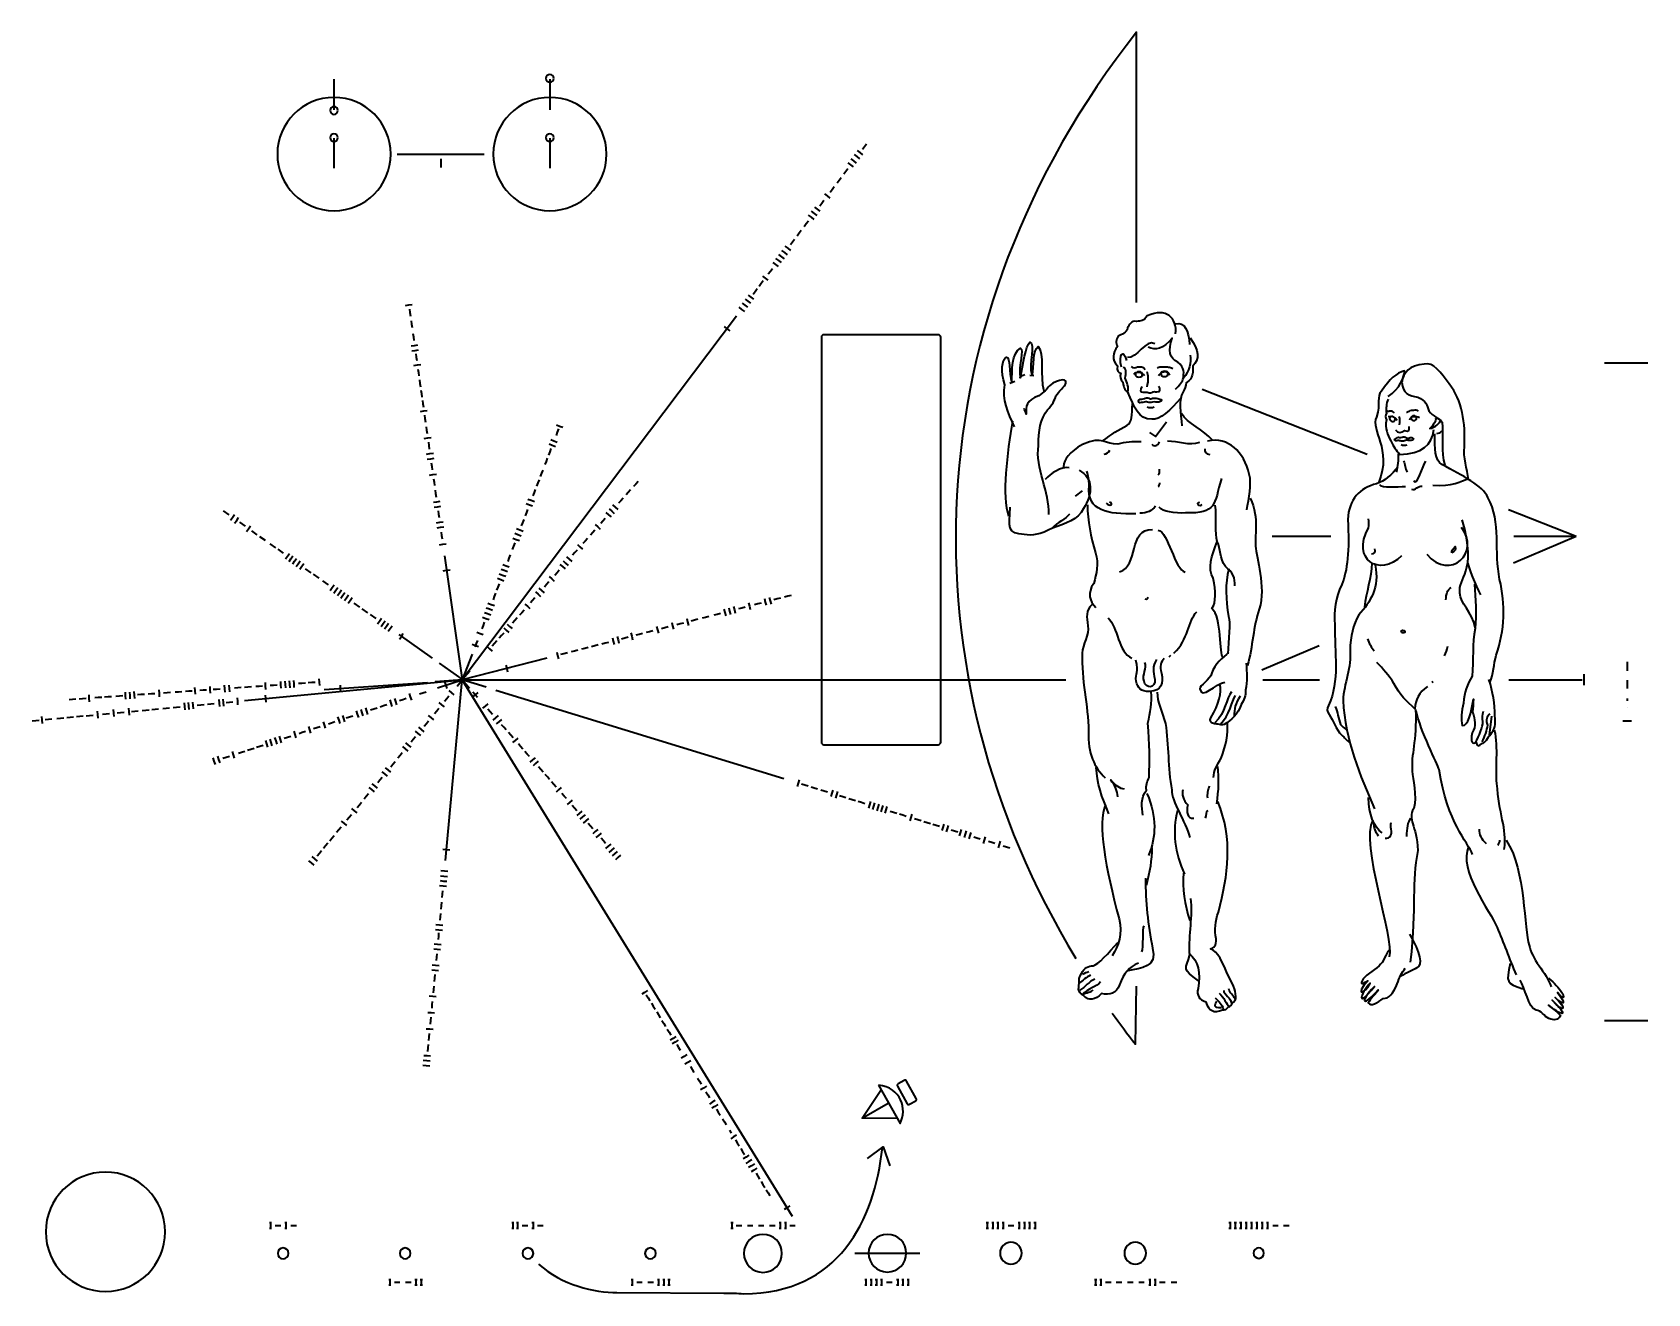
# Model space of a CAD drawing. Header units: inches. Extents: x -764 to 2449, y -1837 to 671.
import ezdxf

# ---------------------------------------------------------------- set-up
doc = ezdxf.new("R2010")
doc.units = ezdxf.units.IN
doc.header["$MEASUREMENT"] = 0
doc.layers.add('Layer 1', color=7, linetype='Continuous')

# ---------------------------------------------------------------- blocks, each defined once
blk = doc.blocks.new('block 3')
at = {"layer": 'Layer 1', "color": 7, "lineweight": 35}
for points in [[(955.9, -1488.6), (886.4, -1487.9), (923.7, -1432.2)], [(889.9, -1485.9), (938.3, -1458.6)]]:
    blk.add_lwpolyline(points, dxfattribs=at)
for points, knots in [([(957.8, -1420.1), (957.8, -1420.1), (970, -1413.2), (970, -1413.2), (971.7, -1412.2), (973.7, -1412.8), (974.7, -1414.5), (974.7, -1414.5), (994.2, -1449.1), (994.2, -1449.1), (995.1, -1450.7), (994.5, -1452.8), (992.9, -1453.7), (992.9, -1453.7), (980.7, -1460.6), (980.7, -1460.6), (979, -1461.6), (976.9, -1461), (976, -1459.4), (976, -1459.4), (956.5, -1424.7), (956.5, -1424.7), (955.5, -1423.1), (956.1, -1421), (957.8, -1420.1)], [0, 0, 0, 0, 1, 1, 1, 2, 2, 2, 3, 3, 3, 4, 4, 4, 5, 5, 5, 6, 6, 6, 7, 7, 7, 8, 8, 8, 8]), ([(918.8, -1422.3), (963.6, -1427.3), (976.9, -1470.6), (961.9, -1498.8), (961.9, -1498.8), (918.8, -1422.3), (918.8, -1422.3)], [0, 0, 0, 0, 1, 1, 1, 2, 2, 2, 2])]:
    blk.add_open_spline(points, degree=3, knots=knots, dxfattribs=at)
blk = doc.blocks.new('block 2')
at = {"layer": 'Layer 1', "color": 7, "lineweight": 35}
for points in [[(-164.2, 578), (-164.2, 517.1)], [(265.2, 578), (265.2, 517.1)], [(-163.9, 401.2), (-163.9, 460.7)], [(265.5, 401.2), (265.5, 460.7)], [(-38.7, 429.2), (134.6, 429.2)], [(48, 419.5), (48, 402.3)], [(863.9, 419.7), (869.4, 415.6), (874.8, 411.5)], [(870.4, 428.3), (875.8, 424.2), (881.3, 420)], [(876.3, 436.2), (881.8, 432.1), (887.3, 428)], [(886.9, 438.9), (891.1, 444.4), (895.2, 449.8)], [(849.9, 389.9), (854.1, 395.3), (858.2, 400.8)], [(858, 411.9), (863.5, 407.8), (868.9, 403.7)], [(822.6, 353.6), (826.7, 359.1), (830.8, 364.5)], [(836.5, 372.1), (840.7, 377.6), (844.8, 383)], [(791.5, 323.8), (797, 319.7), (802.5, 315.6)], [(802, 326.4), (806.1, 331.8), (810.3, 337.3)], [(811.4, 350.2), (816.9, 346.1), (822.3, 341.9)], [(771.2, 285.5), (775.3, 291), (779.4, 296.4)], [(779.3, 307.7), (784.8, 303.5), (790.3, 299.4)], [(785.3, 315.6), (790.8, 311.4), (796.2, 307.3)], [(743.8, 249.2), (747.9, 254.6), (752, 260.1)], [(757.1, 266.9), (761.3, 272.4), (765.4, 277.9)], [(720.2, 229.4), (725.7, 225.2), (731.2, 221.1)], [(726.3, 237.5), (731.8, 233.4), (737.3, 229.2)], [(732.8, 246), (738.3, 241.9), (743.7, 237.8)], [(699.7, 190.8), (703.8, 196.3), (708, 201.7)], [(708.5, 213.8), (714, 209.7), (719.4, 205.6)], [(714.4, 221.7), (719.9, 217.5), (725.4, 213.4)], [(669.5, 150.7), (673.6, 156.2), (677.7, 161.7)], [(681.5, 166.7), (685.7, 172.2), (689.8, 177.6)], [(687.9, 186.6), (693.4, 182.4), (698.9, 178.3)], [(-22.2, 128.2), (-15.4, 129.2), (-8.6, 130.1)], [(647.5, 133), (653, 128.9), (658.5, 124.8)], [(653.5, 141), (659, 136.8), (664.5, 132.7)], [(659.5, 148.8), (664.9, 144.7), (670.4, 140.6)], [(-14.2, 120.8), (-13.3, 114), (-12.3, 107.2)], [(-11, 97.8), (-10, 91.1), (-9, 84.3)], [(636.6, 107.2), (90.8, -616.5)], [(641.1, 124.6), (646.6, 120.4), (652.1, 116.3)], [(-7.3, 72.3), (-6.3, 65.5), (-5.4, 58.7)], [(612.1, 86.1), (617.5, 81.9), (623, 77.8)], [(-10.8, 47.8), (-4, 48.8), (2.8, 49.8)], [(-9.4, 37.9), (-2.6, 38.9), (4.2, 39.9)], [(-1.6, 32.2), (-0.6, 25.4), (0.3, 18.6)], [(-5.2, 8.9), (1.6, 9.9), (8.4, 10.8)], [(2.7, 1.8), (3.7, -5), (4.7, -11.8)], [(2363.5, 14.1), (2449.1, 14.1)], [(5.8, -19.9), (6.8, -26.7), (7.7, -33.4)], [(1180, -26.6), (1190, -22.2)], [(1220, -10.2), (1227.8, -11.3)], [(8.7, -40.4), (9.7, -47.2), (10.7, -54)], [(11.6, -60.7), (12.6, -67.5), (13.6, -74.3)], [(1891.1, -167.9), (1562.5, -38.8)], [(7.8, -82.4), (14.6, -81.4), (21.4, -80.4)], [(15.8, -90.2), (16.8, -96.9), (17.8, -103.7)], [(19.1, -112.9), (20, -119.7), (21, -126.5)], [(282.4, -117.4), (280, -123.8), (277.5, -130.2)], [(278.2, -109.2), (284.6, -111.7), (291, -114.1)], [(1458.2, -124.3), (1470.3, -132.2), (1491.6, -103.4)], [(15.5, -136.3), (22.3, -135.3), (29.1, -134.4)], [(23.5, -143.7), (24.4, -150.5), (25.4, -157.3)], [(267.4, -156.4), (265, -162.9), (262.5, -169.3)], [(263.7, -147.1), (270.1, -149.5), (276.5, -152)], [(266.9, -138.6), (273.3, -141), (279.7, -143.5)], [(19.9, -167.5), (26.7, -166.5), (33.5, -165.5)], [(21.4, -177.7), (28.2, -176.7), (35, -175.8)], [(29.4, -185.1), (30.3, -191.9), (31.3, -198.7)], [(260.1, -175.6), (257.6, -182), (255.2, -188.4)], [(25.8, -209), (32.6, -208.1), (39.4, -207.1)], [(33.8, -216.6), (34.8, -223.4), (35.8, -230.1)], [(243.7, -218.3), (241.2, -224.7), (238.8, -231.1)], [(251, -199.1), (248.6, -205.5), (246.2, -211.9)], [(440.6, -221.7), (436.1, -226.9), (431.5, -232)], [(37.1, -239.2), (38, -246), (39, -252.8)], [(221.6, -256.8), (228, -259.2), (234.4, -261.7)], [(236.3, -237.6), (233.8, -244), (231.4, -250.4)], [(411.1, -255), (406.6, -260.2), (402, -265.3)], [(425.8, -238.5), (421.2, -243.6), (416.7, -248.7)], [(1311.1, -251.4), (1324.5, -240.3)], [(-384.4, -280.4), (-373.2, -288.3)], [(-370, -299), (-366, -293.4), (-362.1, -287.8)], [(33.6, -263.1), (40.3, -262.2), (47.1, -261.2)], [(34.9, -272.9), (41.7, -272), (48.5, -271)], [(42.9, -280.2), (43.9, -287), (44.8, -293.8)], [(221, -277.5), (218.5, -283.9), (216.1, -290.3)], [(218.1, -265.7), (224.5, -268.2), (230.9, -270.6)], [(376.8, -283.4), (381.9, -288), (387.1, -292.5)], [(383.2, -276.2), (388.3, -280.7), (393.4, -285.3)], [(389.9, -268.6), (395.1, -273.1), (400.2, -277.7)], [(2306.7, -331.3), (2172.4, -278.5)], [(-361.8, -304.8), (-357.8, -299.2), (-353.9, -293.6)], [(-352.4, -303), (-341.2, -310.9)], [(-338.1, -321.5), (-334.2, -315.9), (-330.2, -310.3)], [(-328.6, -319.8), (-317.4, -327.7)], [(39.4, -303.9), (46.2, -302.9), (52.9, -302)], [(40.8, -313.9), (47.6, -312.9), (54.4, -311.9)], [(199, -315.6), (205.4, -318.1), (211.8, -320.6)], [(213.3, -297.5), (210.8, -303.9), (208.4, -310.3)], [(355, -318.4), (350.4, -323.5), (345.9, -328.6)], [(355.3, -307.7), (360.4, -312.2), (365.6, -316.8)], [(375.4, -295.3), (370.8, -300.5), (366.3, -305.6)], [(-312.6, -331), (-301.4, -338.9)], [(-291.9, -345.6), (-280.7, -353.6)], [(45.6, -347.7), (52.4, -346.7), (59.2, -345.8)], [(48.9, -322.5), (49.9, -329.3), (50.9, -336.1)], [(195.4, -344.2), (192.9, -350.6), (190.5, -357)], [(191.7, -334.6), (198.1, -337), (204.5, -339.5)], [(195.4, -324.9), (201.8, -327.4), (208.2, -329.8)], [(320, -347.5), (325.1, -352.1), (330.2, -356.6)], [(340.1, -335.2), (335.5, -340.3), (331, -345.5)], [(1818.6, -331.3), (1702.3, -331.3)], [(2306.8, -331.4), (2182.4, -384.3)], [(2306.9, -331.3), (2182.9, -331.3)], [(-276.2, -356.6), (-265, -364.6)], [(-260.7, -376), (-256.8, -370.4), (-252.8, -364.8)], [(-253.7, -381), (-249.8, -375.4), (-245.8, -369.8)], [(-246.4, -386.1), (-242.5, -380.5), (-238.5, -374.9)], [(-239.3, -391.1), (-235.4, -385.5), (-231.4, -379.9)], [(-232.2, -396.1), (-228.3, -390.5), (-224.3, -384.9)], [(55.7, -369.7), (90.8, -616.5)], [(186.2, -368), (183.8, -374.5), (181.3, -380.9)], [(291.5, -379.7), (296.6, -384.3), (301.7, -388.8)], [(298.3, -372), (303.4, -376.6), (308.6, -381.1)], [(319.6, -358.3), (315.1, -363.4), (310.5, -368.5)], [(-221.3, -395.4), (-210.2, -403.3)], [(-205.7, -406.4), (-194.5, -414.4)], [(53, -399.5), (59.8, -398.6), (66.6, -397.6)], [(161.1, -414.4), (167.5, -416.9), (173.9, -419.3)], [(164.5, -405.5), (170.9, -407.9), (177.3, -410.4)], [(168.1, -396.1), (174.5, -398.6), (180.9, -401)], [(171.6, -387), (178, -389.5), (184.4, -391.9)], [(263.9, -410.9), (269, -415.4), (274.1, -420)], [(284, -398.5), (279.5, -403.6), (274.9, -408.7)], [(285.2, -386.8), (290.3, -391.3), (295.5, -395.9)], [(-186.9, -419.6), (-175.7, -427.5)], [(-171.9, -438.7), (-167.9, -433), (-164, -427.4)], [(-164.4, -443.9), (-160.5, -438.3), (-156.5, -432.7)], [(-157.4, -448.8), (-153.5, -443.2), (-149.5, -437.6)], [(-150.4, -453.8), (-146.4, -448.2), (-142.5, -442.6)], [(-143.4, -458.7), (-139.4, -453.1), (-135.5, -447.5)], [(157, -444.2), (154.5, -450.6), (152.1, -457)], [(164.2, -425.4), (161.7, -431.8), (159.3, -438.2)], [(236.6, -441.6), (241.8, -446.2), (246.9, -450.7)], [(243.3, -434.1), (248.5, -438.6), (253.6, -443.2)], [(263.4, -421.8), (258.8, -426.9), (254.3, -432)], [(745.1, -448.4), (738.5, -450.1), (731.8, -451.8)], [(-135.7, -464.1), (-131.8, -458.5), (-127.8, -452.9)], [(-124.5, -463.6), (-113.3, -471.6)], [(-108.5, -474.9), (-97.3, -482.8)], [(138.6, -473), (145, -475.4), (151.4, -477.9)], [(142.1, -463.8), (148.5, -466.3), (154.9, -468.7)], [(213.9, -477.6), (209.4, -482.8), (204.8, -487.9)], [(215.4, -465.6), (220.5, -470.1), (225.7, -474.7)], [(235.5, -453.3), (230.9, -458.4), (226.4, -463.5)], [(611.6, -475.6), (613.3, -482.3), (615, -488.9)], [(621.1, -473.2), (622.8, -479.8), (624.5, -486.5)], [(630.7, -470.7), (632.4, -477.4), (634.1, -484)], [(653.8, -471.9), (647.1, -473.6), (640.5, -475.3)], [(660.6, -463), (662.3, -469.7), (664, -476.3)], [(685.5, -463.7), (678.9, -465.4), (672.2, -467.1)], [(692.1, -454.9), (693.8, -461.6), (695.5, -468.2)], [(701.8, -452.5), (703.5, -459.1), (705.2, -465.7)], [(724.2, -453.8), (717.6, -455.5), (711, -457.2)], [(-92.5, -486.2), (-81.3, -494.1)], [(-77.8, -505), (-73.8, -499.4), (-69.8, -493.8)], [(-70.4, -510.2), (-66.5, -504.6), (-62.5, -499)], [(-63.5, -515), (-59.5, -509.4), (-55.6, -503.8)], [(-56.6, -519.9), (-52.7, -514.3), (-48.7, -508.7)], [(134.8, -502), (132.4, -508.4), (129.9, -514.8)], [(131.4, -491.7), (137.8, -494.1), (144.2, -496.6)], [(135, -482.2), (141.4, -484.7), (147.8, -487.1)], [(173.4, -513), (178.5, -517.5), (183.7, -522.1)], [(180, -505.5), (185.1, -510.1), (190.3, -514.6)], [(199.9, -493.4), (195.4, -498.5), (190.8, -503.7)], [(477.6, -510), (479.3, -516.7), (481, -523.3)], [(500.3, -511.3), (493.7, -513), (487, -514.7)], [(507.7, -502.3), (509.4, -509), (511.2, -515.6)], [(530.8, -503.5), (524.1, -505.2), (517.5, -506.9)], [(537.4, -494.7), (539.1, -501.3), (540.9, -508)], [(559.7, -496), (553, -497.8), (546.4, -499.5)], [(581.2, -490.5), (574.5, -492.2), (567.9, -493.9)], [(604.8, -484.4), (598.2, -486.2), (591.6, -487.9)], [(-35.3, -526.5), (30.8, -573.1)], [(-34.2, -535.7), (-30.2, -530.1), (-26.3, -524.5)], [(110.7, -545.5), (117.1, -548), (123.5, -550.4)], [(121, -538), (118.5, -544.4), (116.1, -550.8)], [(120, -521.5), (126.4, -523.9), (132.8, -526.4)], [(159.5, -539), (154.9, -544.2), (150.4, -549.3)], [(173.4, -523.3), (168.9, -528.4), (164.3, -533.6)], [(381.6, -541.8), (375, -543.5), (368.3, -545.2)], [(389.6, -532.7), (391.3, -539.3), (393.1, -545.9)], [(399.1, -530.2), (400.8, -536.9), (402.5, -543.5)], [(420.8, -531.7), (414.1, -533.5), (407.5, -535.2)], [(426.5, -523.2), (428.2, -529.8), (429.9, -536.5)], [(449.7, -524.3), (443.1, -526), (436.5, -527.7)], [(469.9, -519.1), (463.3, -520.8), (456.7, -522.5)], [(110.6, -565), (90.8, -616.5)], [(259, -573.3), (90.8, -616.5)], [(140.2, -550.4), (145.4, -555), (150.5, -559.5)], [(278.9, -561.1), (280.6, -567.7), (282.3, -574.4)], [(300, -562.8), (293.3, -564.5), (286.7, -566.2)], [(320.8, -557.4), (314.2, -559.1), (307.5, -560.8)], [(341.3, -552.2), (334.7, -553.9), (328, -555.6)], [(361.2, -547), (354.6, -548.8), (347.9, -550.5)], [(1497.4, -570.7), (1500.8, -567.4)], [(1795.3, -548.9), (1681.6, -597.3)], [(44.9, -583), (89.9, -615)], [(106.3, -599), (90.8, -616.5)], [(177.7, -587.1), (179.4, -593.7), (181.1, -600.4)], [(2321.9, -605.4), (2321.9, -627)], [(2408.2, -580.8), (2408.2, -598.5)], [(-579.9, -641.2), (-579.4, -648), (-578.9, -654.9)], [(-571.1, -640.6), (-570.6, -647.4), (-570.1, -654.2)], [(-562.1, -639.9), (-561.6, -646.8), (-561.2, -653.6)], [(-512.7, -636.5), (-512.2, -643.3), (-511.7, -650.2)], [(-489.5, -641.7), (-496.3, -642.2), (-503.2, -642.7)], [(-466.7, -640.1), (-473.5, -640.6), (-480.4, -641.1)], [(-446.2, -638.7), (-453.1, -639.2), (-459.9, -639.7)], [(-441.5, -631.5), (-441, -638.3), (-440.5, -645.2)], [(-417.6, -636.7), (-424.4, -637.2), (-431.3, -637.7)], [(-411.5, -629.4), (-411, -636.2), (-410.5, -643.1)], [(-390.9, -634.8), (-397.8, -635.3), (-404.6, -635.8)], [(-382.6, -627.3), (-382.1, -634.2), (-381.6, -641)], [(-373.4, -626.7), (-372.9, -633.5), (-372.4, -640.4)], [(-348.6, -631.8), (-355.4, -632.3), (-362.3, -632.8)], [(-342.4, -657.8), (90.8, -616.5)], [(-328.6, -630.4), (-335.4, -630.9), (-342.3, -631.4)], [(-306.3, -628.9), (-313.2, -629.4), (-320, -629.9)], [(-301.3, -621.7), (-300.9, -628.5), (-300.4, -635.3)], [(-277.5, -626.9), (-284.4, -627.4), (-291.2, -627.8)], [(-270.8, -619.5), (-270.3, -626.4), (-269.8, -633.2)], [(-261.8, -618.9), (-261.3, -625.7), (-260.8, -632.6)], [(-253.1, -618.3), (-252.6, -625.1), (-252.2, -632)], [(-244.7, -617.7), (-244.3, -624.5), (-243.8, -631.4)], [(-221.2, -622.9), (-228.1, -623.4), (-234.9, -623.9)], [(-201.8, -621.6), (-208.6, -622), (-215.5, -622.5)], [(-194.3, -614.1), (-193.8, -621), (-193.3, -627.8)], [(-184, -635.8), (21.7, -621.4)], [(-152.1, -626.7), (-151.6, -633.5), (-151.1, -640.3)], [(5.9, -644.3), (12.5, -642.2), (19, -640)], [(90.9, -616.5), (36.9, -620.3)], [(41.8, -632.6), (90.8, -616.5)], [(60.8, -633.6), (58.7, -627), (56.6, -620.5)], [(57.4, -975.6), (90.8, -616.5)], [(75.1, -646.3), (69.9, -642), (64.6, -637.6)], [(80.5, -629.1), (90.8, -616.5)], [(747.7, -1683.6), (90.8, -616.5)], [(138.7, -631.2), (90.8, -616.5)], [(105.6, -633.3), (90.8, -616.5)], [(93.9, -616.2), (1291.9, -616.2)], [(121.7, -641.3), (116.6, -645.9), (111.4, -650.4)], [(121.3, -651.2), (116.8, -646.1), (112.3, -640.9)], [(157.5, -636.9), (730.8, -812.7)], [(1683.3, -616.2), (1796.3, -616.2)], [(2019.9, -620.7), (2022.1, -619.6)], [(2173, -616.2), (2318.6, -616.2)], [(2408.2, -616.9), (2408.2, -633.8)], [(-677.5, -654.9), (-684.4, -655.4), (-691.2, -655.9)], [(-657.5, -653.5), (-664.3, -654), (-671.2, -654.5)], [(-652.2, -646.3), (-651.7, -653.1), (-651.2, -659.9)], [(-626.3, -651.3), (-633.2, -651.8), (-640, -652.3)], [(-606.9, -649.9), (-613.7, -650.4), (-620.6, -650.9)], [(-584.4, -648.4), (-591.2, -648.9), (-598, -649.4)], [(-571.2, -686.5), (-571.9, -679.6), (-572.5, -672.8)], [(-541.4, -645.3), (-548.3, -645.8), (-555.1, -646.3)], [(-520.3, -643.9), (-527.1, -644.4), (-534, -644.9)], [(-526.7, -675.3), (-519.9, -674.7), (-513.1, -674)], [(-504.9, -673.2), (-498.1, -672.6), (-491.2, -671.9)], [(-484.1, -671.3), (-477.2, -670.6), (-470.4, -670)], [(-460.5, -675.9), (-461.1, -669.1), (-461.8, -662.2)], [(-452.4, -675.1), (-453.1, -668.3), (-453.7, -661.5)], [(-443.6, -674.3), (-444.3, -667.5), (-444.9, -660.6)], [(-436.3, -666.7), (-429.4, -666.1), (-422.6, -665.4)], [(-416.1, -664.8), (-409.3, -664.1), (-402.5, -663.5)], [(-391.6, -669.3), (-392.2, -662.5), (-392.9, -655.7)], [(-383.2, -668.5), (-383.8, -661.7), (-384.5, -654.9)], [(-379, -661.3), (-372.2, -660.6), (-365.3, -660)], [(-355.2, -665.9), (-355.8, -659), (-356.4, -652.2)], [(-299.2, -660.5), (-299.8, -653.7), (-300.5, -646.9)], [(-97, -685.2), (-99.1, -678.7), (-101.2, -672.2)], [(-91.4, -676.2), (-84.9, -674.1), (-78.4, -671.9)], [(-72.2, -669.9), (-65.7, -667.7), (-59.1, -665.6)], [(-48.2, -669.3), (-50.3, -662.7), (-52.5, -656.2)], [(-39.1, -666.3), (-41.3, -659.8), (-43.4, -653.3)], [(-33.8, -657.3), (-27.3, -655.2), (-20.8, -653.1)], [(-9.6, -656.6), (-11.8, -650.1), (-13.9, -643.6)], [(35.7, -683.4), (40.1, -678.1), (44.4, -672.9)], [(55.4, -670.2), (50.2, -665.9), (44.9, -661.5)], [(55.7, -659.1), (60.1, -653.8), (64.5, -648.5)], [(141.6, -663.9), (136.4, -668.5), (131.3, -673)], [(2408.2, -653.3), (2408.2, -658.1)], [(2408.2, -671.2), (2408.2, -671.4)], [(-764.3, -698), (-757.5, -697.3), (-750.7, -696.7)], [(-744, -702.9), (-744.7, -696.1), (-745.3, -689.3)], [(-739, -695.5), (-732.2, -694.9), (-725.4, -694.2)], [(-715.3, -693.3), (-708.4, -692.6), (-701.6, -692)], [(-695.9, -691.4), (-689, -690.8), (-682.2, -690.1)], [(-676.6, -689.6), (-669.8, -688.9), (-662.9, -688.3)], [(-657.2, -687.7), (-650.4, -687.1), (-643.6, -686.5)], [(-633.1, -692.3), (-633.7, -685.5), (-634.4, -678.7)], [(-624.4, -684.6), (-617.5, -684), (-610.7, -683.3)], [(-601.7, -689.4), (-602.3, -682.5), (-603, -675.7)], [(-595.4, -681.9), (-588.6, -681.2), (-581.8, -680.6)], [(-567.2, -679.2), (-560.4, -678.5), (-553.5, -677.9)], [(-545.6, -677.1), (-538.7, -676.5), (-531.9, -675.8)], [(-180.8, -712.7), (-182.9, -706.1), (-185, -699.6)], [(-175.4, -703.7), (-168.9, -701.6), (-162.4, -699.4)], [(-152, -703.2), (-154.2, -696.7), (-156.3, -690.2)], [(-142.6, -700.2), (-144.7, -693.6), (-146.9, -687.1)], [(-139.7, -692), (-133.2, -689.8), (-126.6, -687.7)], [(-115.1, -691.1), (-117.2, -684.6), (-119.3, -678.1)], [(-106, -688.2), (-108.1, -681.7), (-110.3, -675.1)], [(15.2, -708.3), (19.6, -703), (23.9, -697.7)], [(34.5, -695.7), (29.2, -691.3), (23.9, -687)], [(151.2, -685.3), (146.7, -680.1), (142.1, -675)], [(162.2, -687.5), (157.1, -692), (151.9, -696.5)], [(168.9, -695.1), (163.7, -699.6), (158.6, -704.1)], [(178, -715.9), (173.5, -710.7), (169, -705.6)], [(2134.5, -726.4), (2139.2, -688.5)], [(2416.7, -698.8), (2399.8, -698.8)], [(-295.8, -750.3), (-298, -743.8), (-300.1, -737.3)], [(-287.1, -747.5), (-289.2, -740.9), (-291.3, -734.4)], [(-277.4, -744.3), (-279.5, -737.8), (-281.7, -731.3)], [(-268.4, -741.4), (-270.5, -734.8), (-272.7, -728.3)], [(-263, -732.4), (-256.4, -730.2), (-249.9, -728.1)], [(-239.2, -731.8), (-241.3, -725.3), (-243.5, -718.8)], [(-233.8, -722.8), (-227.2, -720.7), (-220.7, -718.5)], [(-210.2, -722.3), (-212.3, -715.8), (-214.4, -709.2)], [(-205, -713.4), (-198.4, -711.2), (-191.9, -709.1)], [(-10.9, -740), (-6.5, -734.7), (-2.1, -729.4)], [(8.4, -727.3), (3.1, -722.9), (-2.1, -718.6)], [(14.9, -719.5), (9.6, -715.1), (4.3, -710.7)], [(191.9, -731.7), (187.4, -726.5), (182.9, -721.4)], [(201.5, -732.3), (196.3, -736.8), (191.2, -741.3)], [(-390.9, -781.5), (-393.1, -775), (-395.2, -768.4)], [(-385.2, -772.4), (-378.7, -770.3), (-372.2, -768.1)], [(-361.8, -771.9), (-363.9, -765.4), (-366, -758.9)], [(-354.5, -762.3), (-347.9, -760.2), (-341.4, -758)], [(-336.3, -756.4), (-329.8, -754.3), (-323.3, -752.1)], [(-318.3, -750.5), (-311.8, -748.4), (-305.3, -746.2)], [(-37.1, -771.8), (-32.8, -766.5), (-28.4, -761.2)], [(-16.8, -758), (-22.1, -753.6), (-27.4, -749.2)], [(-10.7, -750.5), (-16, -746.2), (-21.3, -741.8)], [(211.5, -754), (207, -748.9), (202.5, -743.7)], [(224.7, -769), (220.1, -763.9), (215.6, -758.7)], [(235.7, -771.2), (230.5, -775.7), (225.4, -780.3)], [(-400.2, -784.5), (-402.3, -778), (-404.4, -771.5)], [(-57.9, -807.9), (-63.2, -803.5), (-68.5, -799.1)], [(-51.4, -799.9), (-56.7, -795.5), (-62, -791.2)], [(-51.4, -789.1), (-47, -783.8), (-42.6, -778.5)], [(242, -778.4), (236.9, -783), (231.7, -787.5)], [(251.9, -800), (247.3, -794.9), (242.8, -789.7)], [(-83.6, -839), (-88.9, -834.6), (-94.2, -830.2)], [(-77.8, -831.9), (-83, -827.5), (-88.3, -823.1)], [(-77.2, -820.4), (-72.8, -815.1), (-68.5, -809.9)], [(264.7, -814.7), (260.2, -809.6), (255.7, -804.4)], [(277.8, -829.6), (273.3, -824.5), (268.8, -819.3)], [(287.8, -830.7), (282.7, -835.2), (277.5, -839.7)], [(758.1, -828.2), (760.1, -821.6), (762.1, -815.1)], [(765.9, -823.4), (772.5, -825.4), (779, -827.4)], [(784.7, -829.2), (791.3, -831.2), (797.8, -833.2)], [(804.4, -835.3), (811, -837.3), (817.6, -839.3)], [(-118.1, -870.1), (-113.7, -864.8), (-109.4, -859.5)], [(-104.3, -853.2), (-99.9, -847.9), (-95.5, -842.6)], [(298, -852.6), (293.5, -847.5), (288.9, -842.3)], [(309.7, -855.5), (304.5, -860.1), (299.4, -864.6)], [(319, -876.6), (314.5, -871.4), (309.9, -866.3)], [(824.8, -848.7), (826.8, -842.1), (828.8, -835.5)], [(833.9, -851.4), (835.9, -844.9), (837.9, -838.3)], [(841.1, -846.5), (847.7, -848.5), (854.2, -850.5)], [(859.9, -852.2), (866.4, -854.2), (873, -856.2)], [(878.5, -858), (885.1, -860), (891.6, -862)], [(899.6, -871.6), (901.6, -865), (903.6, -858.5)], [(907.7, -874.1), (909.7, -867.5), (911.7, -860.9)], [(916.2, -876.7), (918.2, -870.1), (920.2, -863.5)], [(924.5, -879.2), (926.5, -872.6), (928.5, -866.1)], [(-138.8, -906), (-144.1, -901.6), (-149.4, -897.3)], [(-138.5, -894.8), (-134.1, -889.5), (-129.7, -884.2)], [(-118.2, -880.9), (-123.4, -876.6), (-128.7, -872.2)], [(328.9, -877.4), (323.7, -882), (318.6, -886.5)], [(335.2, -884.6), (330, -889.1), (324.9, -893.7)], [(341.8, -892.1), (336.6, -896.7), (331.5, -901.2)], [(932.4, -881.6), (934.4, -875.1), (936.4, -868.5)], [(942.4, -877.6), (949, -879.5), (955.6, -881.6)], [(961, -883.2), (967.5, -885.2), (974.1, -887.2)], [(981.7, -896.7), (983.7, -890.2), (985.7, -883.6)], [(990.5, -892.3), (997.1, -894.3), (1003.7, -896.3)], [(1009, -897.9), (1015.6, -899.9), (1022.1, -901.9)], [(-172.7, -936.3), (-168.3, -931), (-163.9, -925.7)], [(-158.9, -919.6), (-154.5, -914.3), (-150.2, -909)], [(350.6, -912.6), (346.1, -907.4), (341.5, -902.3)], [(360.8, -913.8), (355.6, -918.3), (350.5, -922.9)], [(367.2, -921.1), (362, -925.7), (356.9, -930.2)], [(376.1, -941.7), (371.6, -936.5), (367, -931.4)], [(1027.1, -903.5), (1033.7, -905.5), (1040.2, -907.5)], [(1045.7, -916.3), (1047.7, -909.8), (1049.7, -903.2)], [(1054.5, -919), (1056.5, -912.5), (1058.5, -905.9)], [(1063.5, -914.7), (1070.1, -916.6), (1076.6, -918.6)], [(1080.3, -926.9), (1082.3, -920.4), (1084.3, -913.8)], [(1089.8, -929.9), (1091.8, -923.3), (1093.8, -916.7)], [(1099.5, -932.8), (1101.5, -926.3), (1103.5, -919.7)], [(1108.4, -928.4), (1114.9, -930.4), (1121.5, -932.4)], [(1128.1, -941.6), (1130.1, -935.1), (1132.1, -928.5)], [(-197.5, -966.4), (-193.1, -961.2), (-188.8, -955.9)], [(-185.1, -951.4), (-180.8, -946.1), (-176.4, -940.8)], [(52.6, -953.4), (59.4, -954), (66.2, -954.7)], [(386.4, -943), (381.2, -947.5), (376.1, -952)], [(392.9, -950.4), (387.7, -954.9), (382.6, -959.5)], [(399.2, -957.7), (394.1, -962.2), (388.9, -966.7)], [(1137.5, -937.3), (1144.1, -939.3), (1150.6, -941.3)], [(1157.5, -950.6), (1159.5, -944), (1161.5, -937.5)], [(1166.7, -946.3), (1173.3, -948.3), (1179.9, -950.3)], [(-203.8, -984.9), (-209.1, -980.5), (-214.4, -976.1)], [(-197.1, -976.7), (-202.4, -972.3), (-207.7, -968)], [(48.6, -995.8), (55.5, -996.5), (62.3, -997.1)], [(405.8, -965.1), (400.7, -969.7), (395.5, -974.2)], [(45.9, -1025.5), (52.7, -1026.1), (59.5, -1026.8)], [(46.8, -1015.8), (53.6, -1016.5), (60.4, -1017.1)], [(47.7, -1005.9), (54.5, -1006.6), (61.3, -1007.2)], [(49.7, -1058.7), (49, -1065.6), (48.4, -1072.4)], [(51.8, -1035.7), (51.2, -1042.5), (50.5, -1049.3)], [(47.6, -1080.9), (47, -1087.7), (46.3, -1094.5)], [(37.7, -1112.9), (44.6, -1113.5), (51.4, -1114.1)], [(38.7, -1103), (45.5, -1103.6), (52.3, -1104.3)], [(44, -1119.3), (43.4, -1126.1), (42.8, -1132.9)], [(34.1, -1151.4), (41, -1152), (47.8, -1152.7)], [(35.1, -1141.5), (41.9, -1142.1), (48.7, -1142.8)], [(31.2, -1183.3), (38, -1183.9), (44.8, -1184.5)], [(40.1, -1161.3), (39.5, -1168.1), (38.9, -1174.9)], [(30.3, -1193.1), (37.1, -1193.7), (43.9, -1194.3)], [(36.3, -1202.5), (35.6, -1209.4), (35, -1216.2)], [(25.4, -1245), (32.3, -1245.6), (39.1, -1246.2)], [(34.1, -1225.4), (33.5, -1232.3), (32.9, -1239.1)], [(459.6, -1234.3), (453.8, -1237.9), (447.9, -1241.5)], [(456.9, -1243), (460.5, -1248.8), (464.1, -1254.7)], [(22.4, -1277.7), (29.2, -1278.3), (36, -1278.9)], [(31.3, -1255.8), (30.7, -1262.6), (30.1, -1269.4)], [(467.2, -1259.7), (470.8, -1265.6), (474.4, -1271.4)], [(477.7, -1276.8), (481.3, -1282.6), (484.9, -1288.4)], [(19.4, -1310.2), (26.2, -1310.8), (33, -1311.4)], [(28.3, -1287.4), (27.7, -1294.2), (27.1, -1301)], [(488.2, -1293.9), (491.8, -1299.7), (495.4, -1305.6)], [(498.8, -1311.1), (502.4, -1316.9), (506, -1322.8)], [(2363.5, -1294), (2449.1, -1294)], [(23.3, -1341.8), (22.7, -1348.6), (22, -1355.5)], [(25.3, -1320), (24.7, -1326.8), (24.1, -1333.7)], [(516, -1326), (510.2, -1329.6), (504.3, -1333.1)], [(520.5, -1333.2), (514.6, -1336.8), (508.8, -1340.4)], [(517.5, -1341.5), (521.1, -1347.3), (524.7, -1353.2)], [(13.5, -1373), (20.3, -1373.7), (27.2, -1374.3)], [(14.4, -1363.2), (21.3, -1363.8), (28.1, -1364.4)], [(538, -1361.7), (532.1, -1365.2), (526.3, -1368.8)], [(545.5, -1373.8), (539.6, -1377.4), (533.8, -1381)], [(12.6, -1383), (19.4, -1383.7), (26.2, -1384.3)], [(544.7, -1385.7), (548.3, -1391.5), (551.9, -1397.4)], [(559, -1408.8), (562.6, -1414.6), (566.1, -1420.5)], [(576.8, -1424.7), (570.9, -1428.3), (565.1, -1431.9)], [(575.7, -1436), (579.3, -1441.8), (582.9, -1447.7)], [(594.2, -1453), (588.3, -1456.5), (582.5, -1460.1)], [(599.3, -1461.3), (593.5, -1464.9), (587.6, -1468.4)], [(596.7, -1470.2), (600.3, -1476), (603.9, -1481.9)], [(608.7, -1489.6), (612.3, -1495.4), (615.8, -1501.2)], [(622.6, -1512.2), (626.2, -1518.1)], [(636.6, -1521.9), (630.8, -1525.5), (624.9, -1529.1)], [(634.5, -1531.5), (638.1, -1537.3), (641.6, -1543.2)], [(644.9, -1548.4), (648.5, -1554.3), (652.1, -1560.1)], [(661.3, -1562), (655.5, -1565.6), (649.6, -1569.2)], [(666.7, -1570.9), (660.9, -1574.5), (655.1, -1578)], [(897.3, -1568.2), (928.4, -1545), (941.4, -1583.1)], [(672, -1579.3), (666.1, -1582.9), (660.3, -1586.5)], [(677.1, -1587.7), (671.2, -1591.3), (665.4, -1594.8)], [(675.3, -1597.8), (678.9, -1603.6), (682.5, -1609.5)], [(685.5, -1614.4), (689.1, -1620.2), (692.6, -1626.1)], [(695.7, -1631), (699.3, -1636.8), (702.9, -1642.7)], [(742.8, -1662.7), (736.9, -1666.3), (731.1, -1669.9)], [(-292.5, -1695.7), (-288.3, -1695.7)], [(-290.4, -1696), (-290.4, -1706.9)], [(-281.2, -1701.4), (-270.2, -1701.4)], [(-261.9, -1695.7), (-257.8, -1695.7)], [(-259.8, -1696), (-259.8, -1706.9)], [(-250, -1701.4), (-239, -1701.4)], [(189.5, -1695.7), (193.6, -1695.7)], [(191.6, -1696), (191.6, -1706.9)], [(199, -1695.7), (203.1, -1695.7)], [(201.1, -1696), (201.1, -1706.9)], [(210.2, -1701.4), (221.2, -1701.4)], [(229.6, -1695.7), (233.8, -1695.7)], [(231.7, -1696), (231.7, -1706.9)], [(240.7, -1701.4), (251.7, -1701.4)], [(625.4, -1695.7), (629.6, -1695.7)], [(627.5, -1696), (627.5, -1706.9)], [(636, -1701.4), (647, -1701.4)], [(658.1, -1701.4), (669.1, -1701.4)], [(680, -1701.4), (691, -1701.4)], [(702.2, -1701.4), (713.2, -1701.4)], [(721.4, -1695.7), (725.6, -1695.7)], [(723.5, -1696), (723.5, -1706.9)], [(731.8, -1695.7), (736, -1695.7)], [(733.9, -1696), (733.9, -1706.9)], [(742.6, -1701.4), (753.5, -1701.4)], [(1133.3, -1695.7), (1137.5, -1695.7)], [(1135.4, -1696), (1135.4, -1706.9)], [(1144.1, -1695.7), (1148.2, -1695.7)], [(1146.1, -1696), (1146.1, -1706.9)], [(1154.2, -1695.7), (1158.4, -1695.7)], [(1156.3, -1696), (1156.3, -1706.9)], [(1164.9, -1695.7), (1169.1, -1695.7)], [(1167, -1696), (1167, -1706.9)], [(1176.9, -1701.4), (1187.9, -1701.4)], [(1196.6, -1695.7), (1200.7, -1695.7)], [(1198.6, -1696), (1198.6, -1706.9)], [(1207.3, -1695.7), (1211.4, -1695.7)], [(1209.4, -1696), (1209.4, -1706.9)], [(1217.5, -1695.7), (1221.6, -1695.7)], [(1219.5, -1696), (1219.5, -1706.9)], [(1228.2, -1695.7), (1232.3, -1695.7)], [(1230.3, -1696), (1230.3, -1706.9)], [(1616.1, -1695.7), (1620.3, -1695.7)], [(1618.2, -1696), (1618.2, -1706.9)], [(1626.8, -1695.7), (1630.9, -1695.7)], [(1628.8, -1696), (1628.8, -1706.9)], [(1637.4, -1695.7), (1641.6, -1695.7)], [(1639.5, -1696), (1639.5, -1706.9)], [(1648.1, -1695.7), (1652.2, -1695.7)], [(1650.1, -1696), (1650.1, -1706.9)], [(1658.7, -1695.7), (1662.8, -1695.7)], [(1660.8, -1696), (1660.8, -1706.9)], [(1669.4, -1695.7), (1673.5, -1695.7)], [(1671.4, -1696), (1671.4, -1706.9)], [(1680, -1695.7), (1684.1, -1695.7)], [(1682.1, -1696), (1682.1, -1706.9)], [(1690.6, -1695.7), (1694.8, -1695.7)], [(1692.7, -1696), (1692.7, -1706.9)], [(1703.2, -1701.4), (1714.2, -1701.4)], [(1724.6, -1701.4), (1735.6, -1701.4)], [(-292.5, -1707), (-288.3, -1707)], [(-261.9, -1707), (-257.8, -1707)], [(189.5, -1707), (193.6, -1707)], [(199, -1707), (203.1, -1707)], [(229.6, -1707), (233.8, -1707)], [(625.4, -1707), (629.6, -1707)], [(721.4, -1707), (725.6, -1707)], [(731.8, -1707), (736, -1707)], [(1133.3, -1707), (1137.5, -1707)], [(1144.1, -1707), (1148.2, -1707)], [(1154.2, -1707), (1158.4, -1707)], [(1164.9, -1707), (1169.1, -1707)], [(1196.6, -1707), (1200.7, -1707)], [(1207.3, -1707), (1211.4, -1707)], [(1217.5, -1707), (1221.6, -1707)], [(1228.2, -1707), (1232.3, -1707)], [(1616.1, -1707), (1620.3, -1707)], [(1626.8, -1707), (1630.9, -1707)], [(1637.4, -1707), (1641.6, -1707)], [(1648.1, -1707), (1652.2, -1707)], [(1658.7, -1707), (1662.8, -1707)], [(1669.4, -1707), (1673.5, -1707)], [(1680, -1707), (1684.1, -1707)], [(1690.6, -1707), (1694.8, -1707)], [(872.1, -1756.6), (1001, -1756.6)], [(-55.3, -1808.7), (-51.2, -1808.7)], [(-55.3, -1819.9), (-51.2, -1819.9)], [(-53.2, -1808.9), (-53.2, -1819.9)], [(-44, -1814.4), (-33.1, -1814.4)], [(-21.7, -1814.4), (-10.8, -1814.4)], [(-3.2, -1808.7), (1, -1808.7)], [(-3.2, -1819.9), (1, -1819.9)], [(-1.1, -1808.9), (-1.1, -1819.9)], [(7.4, -1808.7), (11.6, -1808.7)], [(7.4, -1819.9), (11.6, -1819.9)], [(9.5, -1808.9), (9.5, -1819.9)], [(426.8, -1808.7), (431, -1808.7)], [(426.8, -1819.9), (431, -1819.9)], [(428.9, -1808.9), (428.9, -1819.9)], [(438.1, -1814.4), (449.1, -1814.4)], [(460.4, -1814.4), (471.4, -1814.4)], [(479.2, -1808.7), (483.3, -1808.7)], [(479.2, -1819.9), (483.3, -1819.9)], [(481.2, -1808.9), (481.2, -1819.9)], [(489.7, -1808.7), (493.8, -1808.7)], [(489.7, -1819.9), (493.8, -1819.9)], [(491.7, -1808.9), (491.7, -1819.9)], [(500.1, -1808.7), (504.3, -1808.7)], [(500.1, -1819.9), (504.3, -1819.9)], [(502.2, -1808.9), (502.2, -1819.9)], [(891.8, -1808.7), (895.9, -1808.7)], [(891.8, -1819.9), (895.9, -1819.9)], [(893.8, -1808.9), (893.8, -1819.9)], [(902.2, -1808.7), (906.3, -1808.7)], [(902.2, -1819.9), (906.3, -1819.9)], [(904.3, -1808.9), (904.3, -1819.9)], [(912.6, -1808.7), (916.7, -1808.7)], [(912.6, -1819.9), (916.7, -1819.9)], [(914.7, -1808.9), (914.7, -1819.9)], [(923, -1808.7), (927.2, -1808.7)], [(923, -1819.9), (927.2, -1819.9)], [(925.1, -1808.9), (925.1, -1819.9)], [(934.9, -1814.4), (945.9, -1814.4)], [(955, -1808.7), (959.1, -1808.7)], [(955, -1819.9), (959.1, -1819.9)], [(957.1, -1808.9), (957.1, -1819.9)], [(965.4, -1808.7), (969.6, -1808.7)], [(965.4, -1819.9), (969.6, -1819.9)], [(967.5, -1808.9), (967.5, -1819.9)], [(975.8, -1808.7), (980, -1808.7)], [(975.8, -1819.9), (980, -1819.9)], [(977.9, -1808.9), (977.9, -1819.9)], [(1348.9, -1808.7), (1353, -1808.7)], [(1348.9, -1819.9), (1353, -1819.9)], [(1350.9, -1808.9), (1350.9, -1819.9)], [(1359.3, -1808.7), (1363.4, -1808.7)], [(1359.3, -1819.9), (1363.4, -1819.9)], [(1361.3, -1808.9), (1361.3, -1819.9)], [(1370.6, -1814.4), (1381.5, -1814.4)], [(1392, -1814.4), (1403, -1814.4)], [(1414.6, -1814.4), (1425.6, -1814.4)], [(1436.6, -1814.4), (1447.6, -1814.4)], [(1456.7, -1808.7), (1460.9, -1808.7)], [(1456.7, -1819.9), (1460.9, -1819.9)], [(1458.8, -1808.9), (1458.8, -1819.9)], [(1467.1, -1808.7), (1471.3, -1808.7)], [(1467.1, -1819.9), (1471.3, -1819.9)], [(1469.2, -1808.9), (1469.2, -1819.9)], [(1478.1, -1814.4), (1489.1, -1814.4)], [(1501.3, -1814.4), (1512.3, -1814.4)]]:
    blk.add_lwpolyline(points, dxfattribs=at)
for points, knots in [([(1432, 134.2), (1432, 134.2), (1432, 671.4), (1432, 671.4), (986.1, 104.2), (966.1, -603.8), (1311.8, -1170.6)], [0, 0, 0, 0, 1, 1, 1, 2, 2, 2, 2]), ([(272.9, 579.8), (272.9, 575.5), (269.5, 572.1), (265.2, 572.1), (261, 572.1), (257.5, 575.5), (257.5, 579.8), (257.5, 584), (261, 587.5), (265.2, 587.5), (269.5, 587.5), (272.9, 584), (272.9, 579.8)], [0, 0, 0, 0, 1, 1, 1, 2, 2, 2, 3, 3, 3, 4, 4, 4, 4]), ([(-51.4, 429.2), (-51.4, 367), (-101.9, 316.5), (-164.1, 316.5), (-226.4, 316.5), (-276.9, 366.9), (-276.9, 429.2), (-276.9, 429.2), (-276.9, 429.2), (-276.9, 429.2), (-276.9, 491.5), (-226.4, 542), (-164.2, 542), (-101.9, 542), (-51.4, 491.5), (-51.4, 429.3), (-51.4, 429.2), (-51.4, 429.2), (-51.4, 429.2)], [0, 0, 0, 0, 1, 1, 1, 2, 2, 2, 3, 3, 3, 4, 4, 4, 5, 5, 5, 6, 6, 6, 6]), ([(-156.5, 516), (-156.5, 511.7), (-159.9, 508.3), (-164.2, 508.3), (-168.4, 508.3), (-171.9, 511.7), (-171.9, 516), (-171.9, 520.2), (-168.4, 523.7), (-164.2, 523.7), (-159.9, 523.7), (-156.5, 520.2), (-156.5, 516)], [0, 0, 0, 0, 1, 1, 1, 2, 2, 2, 3, 3, 3, 4, 4, 4, 4]), ([(378, 429.2), (378, 367), (327.5, 316.5), (265.2, 316.5), (203, 316.5), (152.5, 366.9), (152.5, 429.2), (152.5, 429.2), (152.5, 429.2), (152.5, 429.2), (152.5, 491.5), (202.9, 542), (265.2, 542), (327.5, 542), (377.9, 491.5), (378, 429.3), (378, 429.2), (378, 429.2), (378, 429.2)], [0, 0, 0, 0, 1, 1, 1, 2, 2, 2, 3, 3, 3, 4, 4, 4, 5, 5, 5, 6, 6, 6, 6]), ([(-156.5, 462.1), (-156.5, 457.8), (-159.9, 454.3), (-164.2, 454.3), (-168.4, 454.3), (-171.9, 457.8), (-171.9, 462.1), (-171.9, 466.3), (-168.4, 469.8), (-164.2, 469.8), (-159.9, 469.8), (-156.5, 466.3), (-156.5, 462.1)], [0, 0, 0, 0, 1, 1, 1, 2, 2, 2, 3, 3, 3, 4, 4, 4, 4]), ([(272.9, 462.1), (272.9, 457.8), (269.5, 454.3), (265.2, 454.3), (261, 454.3), (257.5, 457.8), (257.5, 462.1), (257.5, 466.3), (261, 469.8), (265.2, 469.8), (269.5, 469.8), (272.9, 466.3), (272.9, 462.1)], [0, 0, 0, 0, 1, 1, 1, 2, 2, 2, 3, 3, 3, 4, 4, 4, 4]), ([(1510, 71.9), (1513.5, 103), (1491.4, 125.2), (1453.6, 107.6), (1446.9, 96.6), (1440.2, 97.7), (1432.4, 96.6), (1421.3, 97.8), (1418, 90), (1414.6, 83.4), (1412.4, 73.4), (1402.4, 71.2), (1395.7, 66.8), (1391.2, 60.2), (1390.1, 53.5), (1394.5, 46.8), (1384.5, 33.6), (1382.2, 20.3), (1394.3, 8), (1392.1, -2), (1396.5, -5.3), (1400.9, -6.5), (1398.7, -13.1), (1399.8, -18.7), (1405.3, -24.2), (1406.4, -37.6), (1410.8, -42), (1416.3, -45.4)], [0, 0, 0, 0, 1, 1, 1, 2, 2, 2, 3, 3, 3, 4, 4, 4, 5, 5, 5, 6, 6, 6, 7, 7, 7, 8, 8, 8, 9, 9, 9, 9]), ([(810.4, 70), (810.4, 70), (1037.7, 70), (1037.7, 70), (1040.5, 70), (1042.8, 67.7), (1042.8, 64.9), (1042.8, 64.9), (1042.8, -740.4), (1042.8, -740.4), (1042.8, -743.2), (1040.5, -745.4), (1037.7, -745.4), (1037.7, -745.4), (810.4, -745.4), (810.4, -745.4), (807.6, -745.4), (805.3, -743.2), (805.3, -740.4), (805.3, -740.4), (805.3, 64.9), (805.3, 64.9), (805.3, 67.7), (807.6, 70), (810.4, 70)], [0, 0, 0, 0, 1, 1, 1, 2, 2, 2, 3, 3, 3, 4, 4, 4, 5, 5, 5, 6, 6, 6, 7, 7, 7, 8, 8, 8, 8]), ([(1189.6, -113.3), (1176.4, -85.5), (1164.3, -57.7), (1170, -29.9), (1162.3, -2.2), (1163.5, 20), (1173.5, 25.5), (1181.3, 24.4), (1177.9, -3.3), (1184.4, -25.6), (1184.5, -1.1), (1183.6, 34.4), (1201.4, 43.2), (1210.2, 39.8), (1195.7, 11), (1201.1, -15.6), (1206.8, 13.2), (1211.4, 46.5), (1220.3, 55.3), (1232.5, 53.1), (1215.7, 13.2), (1224.4, -11.3), (1229, 7.6), (1224.6, 39.8), (1236.9, 46.4), (1249, 33), (1240, -12.5), (1247.6, -41.4)], [0, 0, 0, 0, 1, 1, 1, 2, 2, 2, 3, 3, 3, 4, 4, 4, 5, 5, 5, 6, 6, 6, 7, 7, 7, 8, 8, 8, 9, 9, 9, 9]), ([(1538.7, 29.6), (1542, 14.1), (1537.5, -1.5), (1525.2, -17), (1526.4, -7), (1528.6, 4.1), (1514.2, 15.3), (1497.6, 23.1), (1494.4, 38.7), (1503.3, 63), (1485.5, 42), (1469.9, 37.7), (1455.5, 45.5)], [0, 0, 0, 0, 1, 1, 1, 2, 2, 2, 3, 3, 3, 4, 4, 4, 4]), ([(1538.9, 64), (1557.6, 38.4), (1557.5, 20.6), (1544.2, 7.4), (1546.3, -12.6), (1539.6, -20.3), (1530.7, -25.9), (1530.7, -31.4), (1527.3, -38.1), (1525.1, -43.6), (1515, -59.1), (1520.5, -85.8), (1522.6, -111.3)], [0, 0, 0, 0, 1, 1, 1, 2, 2, 2, 3, 3, 3, 4, 4, 4, 4]), ([(1519.5, -56.9), (1501.6, -77.9), (1478.2, -101.1), (1462.7, -97.7), (1436.1, -99.8), (1427.3, -72.1), (1415.2, -44.3), (1417.5, -34.3), (1413.1, -25.4), (1409.8, -16.5), (1412, -6.5), (1412.1, 5.7), (1405.4, 4.6)], [0, 0, 0, 0, 1, 1, 1, 2, 2, 2, 3, 3, 3, 4, 4, 4, 4]), ([(1421.8, 6.5), (1425.1, 3), (1430.1, 4.8), (1434, 5.8), (1438.3, 6.9), (1445.7, 7.1), (1449.6, 1)], [0, 0, 0, 0, 1, 1, 1, 2, 2, 2, 2]), ([(1504.4, 1.9), (1501.2, 4.2), (1498.3, 4.8), (1495.6, 5.1), (1493.5, 5.3), (1490.8, 5.5), (1488, 5.5), (1485.7, 5.4), (1484.9, 5.9), (1480.9, 5.7), (1478.1, 5.6), (1474.5, 4.3), (1473.2, 2.7)], [0, 0, 0, 0, 1, 1, 1, 2, 2, 2, 3, 3, 3, 4, 4, 4, 4]), ([(2092.8, -217.7), (2089.6, -197.6), (2082, -173.1), (2084.4, -153), (2086.9, -105.1), (2080.6, -60.5), (2054.2, -27.9), (2037.7, -5.5), (2022.4, 16.9), (2004.6, 11.4), (1974.6, 9.4), (1963.4, -5), (1959.9, -25), (1962, -46.2), (1974.1, -51.9), (1991.9, -54.2), (2008.5, -61), (2010.6, -71.1), (2013.9, -81.1), (2022.7, -93.5), (2032.6, -94.7), (2040.3, -103.6), (2042.4, -130.4), (2037.7, -163.8), (2045.3, -189.5)], [0, 0, 0, 0, 1, 1, 1, 2, 2, 2, 3, 3, 3, 4, 4, 4, 5, 5, 5, 6, 6, 6, 7, 7, 7, 8, 8, 8, 8]), ([(1257.7, -287.8), (1260.1, -242.3), (1230.4, -195.6), (1237.2, -150.1), (1237.3, -122.3), (1240.7, -96.8), (1255.2, -79.1), (1264.2, -70.3), (1269.7, -60.3), (1272, -51.4), (1278.7, -42.6), (1284.3, -36), (1289.8, -31.5), (1298.8, -14.9), (1277.7, -17.1), (1258.8, -31.4), (1255.4, -38.1), (1247.6, -44.7), (1237.6, -51.3), (1213.1, -60.1), (1210.9, -73.4), (1213, -87.8), (1211.9, -83.4), (1209.7, -80), (1208.6, -76.7)], [0, 0, 0, 0, 1, 1, 1, 2, 2, 2, 3, 3, 3, 4, 4, 4, 5, 5, 5, 6, 6, 6, 7, 7, 7, 8, 8, 8, 8]), ([(1444.3, -9.1), (1444.3, -12.1), (1441.1, -14.5), (1437.1, -14.5), (1433.1, -14.5), (1429.9, -12.1), (1429.9, -9.1), (1429.9, -9.1), (1429.9, -9.1), (1429.9, -9.1), (1429.9, -6.1), (1433.1, -3.7), (1437.1, -3.7), (1441, -3.7), (1444.3, -6.1), (1444.3, -9.1), (1444.3, -9.1), (1444.3, -9.1), (1444.3, -9.1)], [0, 0, 0, 0, 1, 1, 1, 2, 2, 2, 3, 3, 3, 4, 4, 4, 5, 5, 5, 6, 6, 6, 6]), ([(1476.1, -32), (1478.8, -36.9), (1479.7, -45.6), (1472.6, -44.4), (1469.3, -43.9), (1465.8, -43.4), (1464, -44.5), (1461.1, -46.4), (1458.5, -47.2), (1455.4, -45.7), (1452.4, -44.4), (1449.3, -44.7), (1445.3, -44.8), (1439, -45.1), (1440, -39.4), (1443.5, -32.7)], [0, 0, 0, 0, 1, 1, 1, 2, 2, 2, 3, 3, 3, 4, 4, 4, 5, 5, 5, 5]), ([(1453.7, -33.7), (1454.4, -27.5), (1456, -21.4), (1455.7, -15.3), (1455.4, -10.9), (1454.3, -7.4), (1453.7, -4.1)], [0, 0, 0, 0, 1, 1, 1, 2, 2, 2, 2]), ([(1495.4, -7.9), (1495.4, -10.9), (1492.1, -13.3), (1488, -13.3), (1483.9, -13.3), (1480.6, -10.9), (1480.6, -7.9), (1480.6, -7.9), (1480.6, -7.9), (1480.6, -7.9), (1480.6, -4.9), (1483.9, -2.5), (1488, -2.5), (1492.1, -2.5), (1495.4, -4.9), (1495.4, -7.9), (1495.4, -7.9), (1495.4, -7.9), (1495.4, -7.9)], [0, 0, 0, 0, 1, 1, 1, 2, 2, 2, 3, 3, 3, 4, 4, 4, 5, 5, 5, 6, 6, 6, 6]), ([(1933.1, -52.7), (1955.4, -38.3), (1965.5, -13.9), (1965.6, -1.6), (1948.9, -7.1), (1935.5, -17), (1919.8, -42.5), (1908.6, -52.5), (1918.5, -67.1), (1909.4, -93.7), (1897, -119.3), (1941.1, -158.6), (1914, -223.1)], [0, 0, 0, 0, 1, 1, 1, 2, 2, 2, 3, 3, 3, 4, 4, 4, 4]), ([(1476.4, -64.2), (1485.2, -62.1), (1483.5, -58.1), (1476.9, -57.6), (1475.6, -57.5), (1473.2, -56.7), (1471.6, -56.4), (1469.4, -56.1), (1466.4, -55.9), (1464.2, -56.4), (1462.2, -56.9), (1459.6, -58.1), (1456.7, -56.4), (1454.1, -55), (1449.9, -55.7), (1447.9, -56.8), (1445.6, -58), (1439.3, -58.4), (1439.3, -58.4), (1435.2, -61.2), (1435.8, -63.4), (1438.9, -65.4), (1438.9, -65.4), (1443.2, -64.8), (1445.1, -64.6), (1447.9, -64.2), (1451.9, -62.7), (1454.3, -64.1), (1456.8, -65.6), (1461.3, -65), (1464, -64), (1467.8, -62.8), (1473.2, -65), (1476.4, -64.2), (1476.4, -64.2), (1476.4, -64.2), (1476.4, -64.2)], [0, 0, 0, 0, 1, 1, 1, 2, 2, 2, 3, 3, 3, 4, 4, 4, 5, 5, 5, 6, 6, 6, 7, 7, 7, 8, 8, 8, 9, 9, 9, 10, 10, 10, 11, 11, 11, 12, 12, 12, 12]), ([(1933, -58.3), (1928.5, -66.8), (1928.5, -77.2), (1929.5, -85.8), (1926.1, -90), (1928.3, -95.4), (1929.4, -99.6), (1925.9, -116.7), (1931.4, -128.5), (1938, -141.3), (1943.4, -152), (1948.9, -160.6), (1955.5, -168.1), (2001, -167.4), (2020, -149.4), (2023.6, -118.5)], [0, 0, 0, 0, 1, 1, 1, 2, 2, 2, 3, 3, 3, 4, 4, 4, 5, 5, 5, 5]), ([(1366, -140.6), (1381.6, -128.5), (1397.2, -118.5), (1412.7, -110.8), (1422.7, -105.3), (1423.9, -88.7), (1424, -67.6)], [0, 0, 0, 0, 1, 1, 1, 2, 2, 2, 2]), ([(1945.1, -85.5), (1943.2, -82.6), (1940, -82.3), (1937, -82.1), (1935.2, -82.2), (1933.4, -83.2), (1930.8, -81.8)], [0, 0, 0, 0, 1, 1, 1, 2, 2, 2, 2]), ([(1946.8, -98.8), (1946.2, -101.4), (1943.3, -102.9), (1940.3, -102.3), (1937.3, -101.6), (1935.3, -99), (1935.8, -96.4), (1935.8, -96.4), (1935.8, -96.4), (1935.8, -96.4), (1936.4, -93.8), (1939.3, -92.2), (1942.3, -92.9), (1945.3, -93.5), (1947.3, -96.2), (1946.8, -98.7), (1946.8, -98.8), (1946.8, -98.8), (1946.8, -98.8)], [0, 0, 0, 0, 1, 1, 1, 2, 2, 2, 3, 3, 3, 4, 4, 4, 5, 5, 5, 6, 6, 6, 6]), ([(1993, -82.2), (1990.9, -79.9), (1986.2, -80.2), (1983.3, -80.4), (1979.7, -80.8), (1976.5, -81), (1974.3, -82.6), (1972.2, -83.8), (1970.4, -84.8), (1969, -84.5)], [0, 0, 0, 0, 1, 1, 1, 2, 2, 2, 3, 3, 3, 3]), ([(1989.5, -96.1), (1989.5, -98.7), (1987, -100.9), (1983.9, -100.9), (1980.8, -100.9), (1978.3, -98.7), (1978.3, -96.1), (1978.3, -96.1), (1978.3, -96.1), (1978.3, -96.1), (1978.3, -93.4), (1980.8, -91.3), (1983.9, -91.2), (1987, -91.2), (1989.5, -93.4), (1989.5, -96), (1989.5, -96), (1989.5, -96), (1989.5, -96.1)], [0, 0, 0, 0, 1, 1, 1, 2, 2, 2, 3, 3, 3, 4, 4, 4, 5, 5, 5, 6, 6, 6, 6]), ([(2027.1, -95.7), (2029.3, -101.3), (2022.5, -109.1), (2015.8, -116.8), (2023.6, -114.7), (2031.4, -110.3), (2037, -101.4)], [0, 0, 0, 0, 1, 1, 1, 2, 2, 2, 2]), ([(1947.6, -119.3), (1952.5, -125.8), (1958.9, -125.4), (1965.3, -120.7), (1973.9, -123.3), (1975.9, -119.5), (1974.5, -112.7)], [0, 0, 0, 0, 1, 1, 1, 2, 2, 2, 2]), ([(2135.3, -621.6), (2143.2, -603.8), (2142.2, -586), (2147.9, -567.1), (2164.9, -517), (2166.4, -466.9), (2154.6, -416.6), (2142.8, -361.9), (2158.7, -303), (2131.4, -253.7), (2120.4, -230.2), (2081.7, -209.9), (2039.7, -188.4), (2026.5, -179.3), (2024.4, -157), (2025.7, -126.9)], [0, 0, 0, 0, 1, 1, 1, 2, 2, 2, 3, 3, 3, 4, 4, 4, 5, 5, 5, 5]), ([(1441.4, -143.1), (1424.8, -142), (1409.3, -144.1), (1394.8, -147.4), (1370.4, -149.5), (1364.9, -129.5), (1324.9, -148.2), (1298.2, -163.6), (1288.1, -178), (1287, -192.5)], [0, 0, 0, 0, 1, 1, 1, 2, 2, 2, 3, 3, 3, 3]), ([(1651.8, -278.3), (1655.2, -255), (1662, -228.4), (1656.5, -207.3), (1645.6, -162.8), (1615.7, -132.8), (1573.5, -141.5)], [0, 0, 0, 0, 1, 1, 1, 2, 2, 2, 2]), ([(1980.7, -139.6), (1983.6, -138.6), (1983.8, -136.4), (1981.4, -135.1), (1979.6, -134.1), (1977.4, -134.5), (1975.3, -135.1), (1973.4, -135.6), (1969.9, -136.1), (1968.7, -135.2), (1965.8, -133), (1963.2, -132.6), (1960.9, -133.9), (1959.5, -134.7), (1957.1, -134.8), (1955.6, -134.3), (1952.2, -133.2), (1951, -135.3), (1947.2, -136.8), (1944.1, -138), (1945.6, -142.5), (1950.4, -140.9), (1952.6, -140.2), (1955.1, -140.7), (1956.9, -141.1), (1959, -141.6), (1961.2, -142.1), (1963.2, -141.5), (1965.7, -140.8), (1968.9, -139.4), (1970.5, -139.9), (1973.4, -140.7), (1977.8, -140.6), (1980.7, -139.6)], [0, 0, 0, 0, 1, 1, 1, 2, 2, 2, 3, 3, 3, 4, 4, 4, 5, 5, 5, 6, 6, 6, 7, 7, 7, 8, 8, 8, 9, 9, 9, 10, 10, 10, 11, 11, 11, 11]), ([(1318, -199.2), (1346.8, -216), (1345.6, -246), (1326.6, -275.9), (1316.5, -298), (1289.8, -305.7), (1265.4, -314.5), (1240.9, -327.7), (1224.3, -329.8), (1208.7, -327.6), (1175.4, -325.2), (1177.7, -314.1), (1181.2, -273.1)], [0, 0, 0, 0, 1, 1, 1, 2, 2, 2, 3, 3, 3, 4, 4, 4, 4]), ([(1430.9, -286.3), (1375.4, -287.2), (1333.2, -281.4), (1337.9, -230.4), (1337.9, -218.2), (1336.8, -211.5), (1333.6, -201.5)], [0, 0, 0, 0, 1, 1, 1, 2, 2, 2, 2]), ([(1601, -215.9), (1586.3, -268), (1591.8, -285.8), (1529.7, -284.5), (1508.6, -285.5), (1483.1, -282.1), (1477.5, -273.2)], [0, 0, 0, 0, 1, 1, 1, 2, 2, 2, 2]), ([(1952, -193.3), (1939.7, -208.8), (1926.3, -221), (1909.6, -226.4), (1876.2, -235.1), (1855, -257.2), (1852.4, -297.3), (1856.4, -358.7), (1851.7, -401), (1840.4, -426.5), (1828, -453.2), (1824.4, -479.9), (1826.5, -506.7), (1826.1, -561.3), (1836.7, -619.4), (1814.2, -667.1), (1810.8, -673.8), (1810.8, -679.4), (1815.2, -685), (1823.9, -698.4), (1828.3, -714.1), (1840.4, -726.4), (1845.9, -730.9), (1850.3, -736.5), (1855.8, -741)], [0, 0, 0, 0, 1, 1, 1, 2, 2, 2, 3, 3, 3, 4, 4, 4, 5, 5, 5, 6, 6, 6, 7, 7, 7, 8, 8, 8, 8]), ([(1658.5, -255), (1677.2, -295.1), (1666, -335), (1669.2, -350.5), (1670.3, -373.8), (1690, -430.5), (1676.5, -476), (1664.2, -509.2), (1664, -550.3), (1652.7, -588)], [0, 0, 0, 0, 1, 1, 1, 2, 2, 2, 3, 3, 3, 3]), ([(1334.4, -268.1), (1335.4, -300.3), (1340.8, -331.4), (1350.6, -363.6), (1357.2, -385.9), (1352.7, -405.8), (1347.1, -424.7), (1333.7, -443.5), (1339.2, -460.3), (1351.3, -472.6)], [0, 0, 0, 0, 1, 1, 1, 2, 2, 2, 3, 3, 3, 3]), ([(1627.9, -429.2), (1629, -414.7), (1623.5, -402.5), (1609.1, -391.3), (1597, -374.6), (1600.4, -355.8), (1592.7, -341.3), (1587.2, -325.8), (1592.9, -292.5), (1588.6, -269.2)], [0, 0, 0, 0, 1, 1, 1, 2, 2, 2, 3, 3, 3, 3]), ([(1959.6, -369.5), (1914.8, -413.7), (1859.6, -376.5), (1893.4, -314.3), (1894.5, -308.8), (1895.7, -302.1), (1893.5, -296.5)], [0, 0, 0, 0, 1, 1, 1, 2, 2, 2, 2]), ([(2106.1, -513.2), (2099.7, -479.8), (2075.4, -464), (2075.6, -443.9), (2070.2, -412.7), (2111.4, -405.2), (2080, -297.9)], [0, 0, 0, 0, 1, 1, 1, 2, 2, 2, 2]), ([(1604, -571.1), (1597.3, -567.8), (1602.1, -491.2), (1582.2, -474.5), (1591.1, -462.3), (1590.1, -440.1), (1584.6, -414.5), (1573.6, -395.6), (1581.5, -369), (1592.7, -341.3)], [0, 0, 0, 0, 1, 1, 1, 2, 2, 2, 3, 3, 3, 3]), ([(2059.5, -363.5), (2066.2, -361.3), (2067.3, -356.9), (2066.3, -351.3), (2061.8, -354.6), (2058.4, -361.3), (2059.5, -363.5)], [0, 0, 0, 0, 1, 1, 1, 2, 2, 2, 2]), ([(1615.8, -395.8), (1607.9, -424.6), (1610, -456.8), (1615.4, -490.1), (1619.8, -501.3), (1615.2, -537.9), (1614, -564.5)], [0, 0, 0, 0, 1, 1, 1, 2, 2, 2, 2]), ([(1907.3, -388), (1915.8, -432.7), (1897.8, -461.5), (1874.3, -487), (1863.1, -507), (1857.4, -530.3), (1857.2, -557.1), (1860.3, -590.6), (1844.5, -623.9), (1843.1, -657.3), (1848.1, -737.6), (1876.4, -806.9), (1905.9, -872.9)], [0, 0, 0, 0, 1, 1, 1, 2, 2, 2, 3, 3, 3, 4, 4, 4, 4]), ([(2104.5, -426.3), (2106.6, -455.3), (2108.6, -485.4), (2106.1, -514.4), (2099.2, -543.3), (2103.4, -576.8), (2099.9, -609.1), (2089.8, -624.6), (2084.1, -642.4), (2082.8, -662.5), (2078.3, -679.1), (2077, -694.7), (2080.3, -707), (2092.5, -708.2), (2097.1, -682.6), (2102.9, -654.8), (2101.7, -663.7), (2101.6, -672.6), (2100.4, -680.4), (2105.9, -695), (2108, -708.3), (2100.1, -721.7), (2095.5, -742.8), (2101.1, -744), (2107.8, -740.7), (2109.9, -750.7), (2113.3, -748.5), (2118.9, -743), (2122.2, -741.9), (2126.6, -740.8), (2132.3, -729.7), (2134.5, -728.6), (2136.7, -726.4), (2139, -720.8), (2146.8, -710.9), (2146.9, -699.7), (2144.8, -688.6), (2145, -664), (2141.8, -640.6), (2133.1, -616)], [0, 0, 0, 0, 1, 1, 1, 2, 2, 2, 3, 3, 3, 4, 4, 4, 5, 5, 5, 6, 6, 6, 7, 7, 7, 8, 8, 8, 9, 9, 9, 10, 10, 10, 11, 11, 11, 12, 12, 12, 13, 13, 13, 13]), ([(1343.6, -467), (1331.3, -478.1), (1332.4, -491.2), (1335.6, -509), (1338.9, -526.8), (1324.4, -545.6), (1324.3, -563.3), (1321.9, -615.5), (1336.1, -666.6), (1337, -718.8), (1334.6, -763.2), (1348.9, -791), (1369.9, -811)], [0, 0, 0, 0, 1, 1, 1, 2, 2, 2, 3, 3, 3, 4, 4, 4, 4]), ([(1958.5, -518.8), (1958.4, -523.3), (1964, -524.4), (1966.2, -522.2), (1967.3, -517.8), (1961.8, -516.6), (1958.5, -518.8)], [0, 0, 0, 0, 1, 1, 1, 2, 2, 2, 2]), ([(1487.4, -574), (1480.7, -580.6), (1477.4, -589.5), (1481.8, -602.8), (1486.1, -622.8), (1482.7, -639.4), (1458.3, -639.3), (1440.5, -640.4), (1435, -632.6), (1431.7, -619.3), (1428.5, -601.5), (1438.5, -603.7), (1430.8, -577.1)], [0, 0, 0, 0, 1, 1, 1, 2, 2, 2, 3, 3, 3, 4, 4, 4, 4]), ([(1471.9, -576.1), (1462.9, -589.4), (1466.2, -600.5), (1468.4, -615), (1471.6, -633.8), (1449.4, -634.9), (1447.3, -619.3), (1442.9, -606), (1454, -592.7), (1448.5, -581.6)], [0, 0, 0, 0, 1, 1, 1, 2, 2, 2, 3, 3, 3, 3]), ([(1615.1, -562.3), (1605.1, -572.2), (1587.3, -584.4), (1581.6, -604.3), (1579.4, -615.4), (1557.1, -627.5), (1558.2, -634.2), (1561.4, -657.5), (1590.4, -623.2), (1608.2, -621.1)], [0, 0, 0, 0, 1, 1, 1, 2, 2, 2, 3, 3, 3, 3]), ([(1650.5, -583.5), (1651.6, -601.3), (1652.6, -619), (1649.2, -636.8), (1650.3, -647.9), (1645.8, -656.8), (1640.2, -665.6), (1633.5, -685.6), (1621.2, -695.5), (1606.7, -705.4), (1602.3, -706.5), (1597.9, -705.4), (1594.5, -704.3), (1591.2, -704.3), (1587.9, -704.2), (1585.7, -703.1), (1577.9, -702), (1577.9, -697.5), (1580.2, -692), (1596.9, -663.2), (1601.5, -642.1), (1598.2, -625.5)], [0, 0, 0, 0, 1, 1, 1, 2, 2, 2, 3, 3, 3, 4, 4, 4, 5, 5, 5, 6, 6, 6, 7, 7, 7, 7]), ([(2010.9, -629.6), (1994.2, -641.7), (1986.3, -656.2), (1986.2, -674), (1970.7, -660.5), (1955.3, -645.9), (1944.4, -623.5), (1934.5, -607.8), (1922.4, -594.4), (1910.3, -582)], [0, 0, 0, 0, 1, 1, 1, 2, 2, 2, 3, 3, 3, 3]), ([(1445.1, -885.7), (1441.8, -869), (1440.8, -851.3), (1451.9, -835.8), (1450.9, -826.9), (1453.1, -818), (1457.6, -810.3), (1457.7, -777), (1459, -743.7), (1454.7, -702.6), (1460.3, -681.5), (1462.6, -661.6), (1461.6, -640.5)], [0, 0, 0, 0, 1, 1, 1, 2, 2, 2, 3, 3, 3, 4, 4, 4, 4]), ([(1473.6, -640.7), (1472.4, -659.5), (1484.4, -681.8), (1489.8, -702.9), (1496.2, -746.3), (1494.7, -791.8), (1502.2, -835.1), (1502, -858.4), (1529.5, -897.5), (1538.1, -929.7)], [0, 0, 0, 0, 1, 1, 1, 2, 2, 2, 3, 3, 3, 3]), ([(1827.5, -669.5), (1833, -680.7), (1832.9, -692.9), (1838.3, -705.2), (1841.6, -709.7), (1844.9, -710.8), (1849.3, -715.3)], [0, 0, 0, 0, 1, 1, 1, 2, 2, 2, 2]), ([(1585.2, -810.8), (1586.4, -797.5), (1592, -785.3), (1600.9, -772), (1609.9, -747.6), (1614.4, -724.3), (1613.4, -701)], [0, 0, 0, 0, 1, 1, 1, 2, 2, 2, 2]), ([(1987.3, -675.1), (1990.1, -740.9), (1977.7, -764.2), (1980.8, -797.7), (1980.7, -813.3), (1991.6, -846.8), (1983.6, -872.4), (1970.1, -894.6), (1990, -903.7), (1991.9, -956.1), (1978.1, -1020.6), (1989.9, -1063.1), (1976.9, -1177.8)], [0, 0, 0, 0, 1, 1, 1, 2, 2, 2, 3, 3, 3, 4, 4, 4, 4]), ([(2100.6, -963.6), (2090.8, -937.9), (2051.1, -901.9), (2034.1, -794.7), (2030.9, -783.6), (1996.9, -717.5), (1988.4, -678.5)], [0, 0, 0, 0, 1, 1, 1, 2, 2, 2, 2]), ([(2106.7, -741.8), (2113.4, -727.3), (2121.3, -710.7), (2121.4, -699.5), (2119.2, -692.8), (2120.4, -686.1), (2122.7, -678.4)], [0, 0, 0, 0, 1, 1, 1, 2, 2, 2, 2]), ([(2134.8, -684), (2128.1, -689.5), (2127, -696.2), (2130.2, -706.3), (2129, -717.4), (2124.5, -728.5), (2118.9, -739.6)], [0, 0, 0, 0, 1, 1, 1, 2, 2, 2, 2]), ([(2163.9, -954), (2169.8, -910.6), (2152.2, -882.6), (2149.3, -822.4), (2145.1, -793.3), (2153.2, -752.2), (2144.6, -716.4)], [0, 0, 0, 0, 1, 1, 1, 2, 2, 2, 2]), ([(1395.3, -848.9), (1394.2, -837.8), (1389.8, -826.6), (1381, -815.5), (1389.8, -826.6), (1398.7, -832.2), (1407.6, -833.4)], [0, 0, 0, 0, 1, 1, 1, 2, 2, 2, 2]), ([(1524.1, -835), (1521.8, -843.8), (1525.1, -856), (1534, -865), (1530.6, -879.4), (1533.8, -892.7), (1546.1, -891.7)], [0, 0, 0, 0, 1, 1, 1, 2, 2, 2, 2]), ([(1370.8, -864.3), (1354, -902), (1370.3, -989.7), (1397.6, -1091.9), (1404.2, -1121.9), (1397.4, -1145.2), (1384, -1165.1)], [0, 0, 0, 0, 1, 1, 1, 2, 2, 2, 2]), ([(1539.9, -1051.5), (1544.2, -1085.9), (1535.1, -1123.6), (1537.2, -1160.2), (1554.9, -1175.8), (1560.3, -1199.2), (1554.7, -1230.2), (1551.3, -1243.5), (1556.8, -1252.4), (1570.1, -1256.9), (1575.6, -1274.7), (1586.6, -1280.3), (1603.3, -1272.6), (1607.8, -1273.7), (1612.2, -1271.5), (1615.6, -1266), (1618.9, -1266), (1621.1, -1262.7), (1623.4, -1258.2), (1626.7, -1256), (1630, -1253.8), (1630.1, -1246.1), (1629, -1231.6), (1622.4, -1219.4), (1615.8, -1207.2), (1603.7, -1179.4), (1593.8, -1154.9), (1579.4, -1151.5), (1586.1, -1149.3), (1591.6, -1144.9), (1590.6, -1131.6), (1587.3, -1113.8), (1588.5, -1096), (1595.2, -1078.3), (1614.4, -1005.1), (1624.7, -931.9), (1593.9, -858.5)], [0, 0, 0, 0, 1, 1, 1, 2, 2, 2, 3, 3, 3, 4, 4, 4, 5, 5, 5, 6, 6, 6, 7, 7, 7, 8, 8, 8, 9, 9, 9, 10, 10, 10, 11, 11, 11, 12, 12, 12, 12]), ([(1926.6, -931.1), (1937.6, -932.3), (1941, -924.5), (1938.9, -913.3), (1937.8, -908.8), (1937.8, -904.4), (1939, -899.9)], [0, 0, 0, 0, 1, 1, 1, 2, 2, 2, 2]), ([(2092.9, -947.9), (2070.4, -993.4), (2136.4, -1076.4), (2149.4, -1108.9), (2162.5, -1137.9), (2173.4, -1171.5), (2187.6, -1202.8)], [0, 0, 0, 0, 1, 1, 1, 2, 2, 2, 2]), ([(2167.4, -935.1), (2208, -994.5), (2201.6, -1114.8), (2213.6, -1143.9), (2216.7, -1170.7), (2247.6, -1198.8), (2257.3, -1226.7)], [0, 0, 0, 0, 1, 1, 1, 2, 2, 2, 2]), ([(1450.1, -1011.1), (1449.9, -1057.7), (1455.3, -1103.3), (1464, -1149.9), (1474.9, -1188.8), (1441.6, -1188.7), (1415, -1195.2)], [0, 0, 0, 0, 1, 1, 1, 2, 2, 2, 2]), ([(1975.1, -1122), (1997, -1160.1), (2002.4, -1182.4), (1990.1, -1189), (1980.1, -1194.5), (1969, -1200), (1957.8, -1205.5)], [0, 0, 0, 0, 1, 1, 1, 2, 2, 2, 2]), ([(1436.1, -1179.8), (1418.3, -1186.4), (1406.1, -1200.7), (1398.2, -1222.9), (1392.6, -1240.6), (1379.2, -1243.9), (1362.6, -1240.5), (1350.3, -1252.7), (1338.1, -1257.1), (1326, -1243.7), (1321.5, -1241.5), (1318.2, -1237), (1317.1, -1231.5), (1317.2, -1227), (1317.2, -1223.7), (1318.3, -1220.4), (1317.2, -1213.7), (1318.3, -1207), (1322.8, -1200.4), (1328.4, -1189.3), (1336.2, -1184.9), (1346.2, -1185), (1355.1, -1183.9), (1377.4, -1158.5), (1395.2, -1138.5)], [0, 0, 0, 0, 1, 1, 1, 2, 2, 2, 3, 3, 3, 4, 4, 4, 5, 5, 5, 6, 6, 6, 7, 7, 7, 8, 8, 8, 8]), ([(1934.9, -1154.1), (1928.2, -1159.6), (1923.6, -1178.5), (1914.7, -1185.1), (1904.6, -1195.1), (1884.6, -1205), (1881.2, -1215), (1875.5, -1225), (1886.7, -1218.4), (1892.3, -1215.1), (1865.4, -1243.8), (1885.4, -1244), (1896.7, -1219.6), (1876.5, -1241.7), (1869.6, -1271.7), (1905.5, -1226.3), (1873.1, -1260.6), (1884.1, -1266.3), (1913.2, -1233.1), (1909.8, -1238.6), (1896.4, -1253), (1893, -1258.5), (1898.5, -1267.5), (1910.8, -1258.7), (1923.1, -1249.9), (1934.2, -1251.1), (1943.1, -1240), (1951, -1221.1), (1954.5, -1207.7), (1960.1, -1197.7), (1966.8, -1190)], [0, 0, 0, 0, 1, 1, 1, 2, 2, 2, 3, 3, 3, 4, 4, 4, 5, 5, 5, 6, 6, 6, 7, 7, 7, 8, 8, 8, 9, 9, 9, 10, 10, 10, 10]), ([(1360.5, -1217.2), (1352.7, -1227.2), (1334.9, -1230.4), (1324.9, -1242.6), (1331.5, -1238.2), (1343.8, -1237.1), (1346, -1232.7)], [0, 0, 0, 0, 1, 1, 1, 2, 2, 2, 2]), ([(2251.9, -1209.9), (2264, -1220.1), (2271.8, -1227.9), (2278.3, -1238), (2283.8, -1245.9), (2283.8, -1255.9), (2269.5, -1237.9), (2287.1, -1260.4), (2283.7, -1267), (2265, -1247.9), (2288.1, -1269.3), (2284.7, -1282.6), (2259.4, -1253.5), (2289.1, -1281.6), (2285.7, -1290.5), (2251.5, -1263.4), (2261.5, -1271.3), (2271.4, -1279.2), (2275.8, -1283.7), (2271.3, -1293.7), (2262.4, -1293.6), (2252.4, -1290.2), (2243.6, -1285.7), (2237, -1273.4), (2227, -1273.3), (2211.5, -1268.7), (2205.2, -1227.4), (2195.3, -1214)], [0, 0, 0, 0, 1, 1, 1, 2, 2, 2, 3, 3, 3, 4, 4, 4, 5, 5, 5, 6, 6, 6, 7, 7, 7, 8, 8, 8, 9, 9, 9, 9]), ([(1383.8, -1279.1), (1398.8, -1300.1), (1414.4, -1320.8), (1430.5, -1341.3), (1430.5, -1341.3), (1432, -1225.5), (1432, -1225.5)], [0, 0, 0, 0, 1, 1, 1, 2, 2, 2, 2]), ([(242.9, -1778.5), (288.5, -1820.1), (354.7, -1835), (398.7, -1835), (398.7, -1835), (611, -1836.1), (611, -1836.1), (626.5, -1836.1), (637.4, -1836.3), (650.6, -1837.2), (840.1, -1837.2), (910.5, -1691.7), (926.9, -1546.7)], [0, 0, 0, 0, 1, 1, 1, 2, 2, 2, 3, 3, 3, 4, 4, 4, 4]), ([(-500.1, -1714.1), (-500.1, -1779.7), (-553.2, -1832.9), (-618.8, -1832.9), (-684.4, -1832.9), (-737.6, -1779.8), (-737.6, -1714.2), (-737.6, -1714.2), (-737.6, -1714.2), (-737.6, -1714.1), (-737.6, -1648.6), (-684.4, -1595.4), (-618.9, -1595.4), (-553.3, -1595.4), (-500.1, -1648.5), (-500.1, -1714.1), (-500.1, -1714.1), (-500.1, -1714.1), (-500.1, -1714.1)], [0, 0, 0, 0, 1, 1, 1, 2, 2, 2, 3, 3, 3, 4, 4, 4, 5, 5, 5, 6, 6, 6, 6]), ([(726.9, -1757), (726.9, -1777.9), (710, -1794.8), (689.1, -1794.8), (668.2, -1794.8), (651.3, -1777.9), (651.3, -1757), (651.3, -1757), (651.3, -1757), (651.3, -1757), (651.2, -1736.1), (668.2, -1719.2), (689.1, -1719.2), (709.9, -1719.2), (726.9, -1736.1), (726.9, -1757), (726.9, -1757), (726.9, -1757), (726.9, -1757)], [0, 0, 0, 0, 1, 1, 1, 2, 2, 2, 3, 3, 3, 4, 4, 4, 5, 5, 5, 6, 6, 6, 6]), ([(974.1, -1756.6), (974.1, -1777.3), (957.4, -1794.1), (936.7, -1794.1), (916, -1794.1), (899.3, -1777.3), (899.3, -1756.6), (899.3, -1756.6), (899.3, -1756.6), (899.3, -1756.6), (899.3, -1735.9), (916, -1719.2), (936.7, -1719.2), (957.4, -1719.2), (974.1, -1735.9), (974.1, -1756.6), (974.1, -1756.6), (974.1, -1756.6), (974.1, -1756.6)], [0, 0, 0, 0, 1, 1, 1, 2, 2, 2, 3, 3, 3, 4, 4, 4, 5, 5, 5, 6, 6, 6, 6]), ([(1204.1, -1756.6), (1204.1, -1768.6), (1194.4, -1778.3), (1182.5, -1778.3), (1170.5, -1778.3), (1160.8, -1768.6), (1160.8, -1756.6), (1160.8, -1756.6), (1160.8, -1756.6), (1160.8, -1756.6), (1160.8, -1744.7), (1170.5, -1735), (1182.4, -1734.9), (1194.4, -1734.9), (1204.1, -1744.6), (1204.1, -1756.6), (1204.1, -1756.6), (1204.1, -1756.6), (1204.1, -1756.6)], [0, 0, 0, 0, 1, 1, 1, 2, 2, 2, 3, 3, 3, 4, 4, 4, 5, 5, 5, 6, 6, 6, 6]), ([(1451.4, -1756.6), (1451.4, -1768.6), (1441.7, -1778.3), (1429.7, -1778.3), (1417.7, -1778.3), (1408, -1768.6), (1408, -1756.6), (1408, -1756.6), (1408, -1756.6), (1408, -1756.6), (1408, -1744.7), (1417.7, -1735), (1429.7, -1734.9), (1441.7, -1734.9), (1451.4, -1744.6), (1451.4, -1756.6), (1451.4, -1756.6), (1451.4, -1756.6), (1451.4, -1756.6)], [0, 0, 0, 0, 1, 1, 1, 2, 2, 2, 3, 3, 3, 4, 4, 4, 5, 5, 5, 6, 6, 6, 6]), ([(-254.7, -1757), (-254.7, -1762.9), (-259.5, -1767.8), (-265.5, -1767.8), (-271.4, -1767.8), (-276.2, -1762.9), (-276.2, -1757), (-276.2, -1757), (-276.2, -1757), (-276.2, -1757), (-276.2, -1751), (-271.4, -1746.2), (-265.5, -1746.2), (-259.5, -1746.2), (-254.7, -1751), (-254.7, -1757), (-254.7, -1757), (-254.7, -1757), (-254.7, -1757)], [0, 0, 0, 0, 1, 1, 1, 2, 2, 2, 3, 3, 3, 4, 4, 4, 5, 5, 5, 6, 6, 6, 6]), ([(-11.9, -1757), (-11.9, -1762.9), (-16.7, -1767.8), (-22.6, -1767.8), (-28.6, -1767.8), (-33.4, -1762.9), (-33.4, -1757), (-33.4, -1757), (-33.4, -1757), (-33.4, -1757), (-33.4, -1751), (-28.6, -1746.2), (-22.6, -1746.2), (-16.7, -1746.2), (-11.9, -1751), (-11.9, -1757), (-11.9, -1757), (-11.9, -1757), (-11.9, -1757)], [0, 0, 0, 0, 1, 1, 1, 2, 2, 2, 3, 3, 3, 4, 4, 4, 5, 5, 5, 6, 6, 6, 6]), ([(232.4, -1757), (232.4, -1762.9), (227.6, -1767.8), (221.6, -1767.8), (215.7, -1767.8), (210.9, -1762.9), (210.9, -1757), (210.9, -1757), (210.9, -1757), (210.9, -1757), (210.9, -1751), (215.7, -1746.2), (221.6, -1746.2), (227.6, -1746.2), (232.4, -1751), (232.4, -1757), (232.4, -1757), (232.4, -1757), (232.4, -1757)], [0, 0, 0, 0, 1, 1, 1, 2, 2, 2, 3, 3, 3, 4, 4, 4, 5, 5, 5, 6, 6, 6, 6]), ([(475.9, -1757), (475.9, -1762.9), (471.1, -1767.8), (465.1, -1767.8), (459.2, -1767.8), (454.4, -1762.9), (454.4, -1757), (454.4, -1757), (454.4, -1757), (454.4, -1757), (454.4, -1751), (459.2, -1746.2), (465.1, -1746.2), (471.1, -1746.2), (475.9, -1751), (475.9, -1757), (475.9, -1757), (475.9, -1757), (475.9, -1757)], [0, 0, 0, 0, 1, 1, 1, 2, 2, 2, 3, 3, 3, 4, 4, 4, 5, 5, 5, 6, 6, 6, 6]), ([(1685.8, -1756.6), (1685.8, -1762.3), (1681.2, -1767), (1675.5, -1767), (1669.7, -1767), (1665.1, -1762.4), (1665.1, -1756.6), (1665.1, -1756.6), (1665.1, -1756.6), (1665.1, -1756.6), (1665.1, -1750.9), (1669.7, -1746.2), (1675.4, -1746.2), (1681.2, -1746.2), (1685.8, -1750.9), (1685.8, -1756.6), (1685.8, -1756.6), (1685.8, -1756.6), (1685.8, -1756.6)], [0, 0, 0, 0, 1, 1, 1, 2, 2, 2, 3, 3, 3, 4, 4, 4, 5, 5, 5, 6, 6, 6, 6])]:
    blk.add_open_spline(points, degree=3, knots=knots, dxfattribs=at)
for points in [[(1510.1, 91.9), (1527.9, 96.2), (1535.6, 78.5), (1537.7, 50.7)], [(1402.1, 5.7), (1395.5, 30.2), (1406.6, 43.6), (1412.1, 19)], [(1468.9, 52.1), (1451.2, 63.3), (1432.1, 21.2), (1414.4, 24.6)], [(1476.6, -11.5), (1479.6, -4), (1492.6, 1.6), (1498.6, -10.1)], [(1210, -10.1), (1205.6, -12.3), (1202.2, -11.2), (1201.1, -15.6)], [(1448.1, -11.7), (1443.1, -3.5), (1431.2, -3.2), (1426.1, -9.1)], [(1509.6, -38), (1517.4, -31.4), (1524.1, -22.5), (1525.2, -17)], [(1453.5, -73.2), (1457.5, -75.6), (1462.6, -75.6), (1467.4, -73.5)], [(1582.4, -139.3), (1568.1, -120.4), (1532.6, -105.8), (1521.6, -86.9)], [(1951, -100.5), (1945.3, -92.1), (1939.8, -92.7), (1932.9, -93.2)], [(1954.2, -92.4), (1956, -97.9), (1955, -103.5), (1954.8, -109)], [(1975.7, -99.3), (1976, -92.3), (1987.6, -90.4), (1995.3, -94.8)], [(1185.2, -102.1), (1175, -163.1), (1163.5, -253), (1177.8, -290.8)], [(2039.1, -121.5), (2035.7, -125.9), (2032.4, -127), (2029.1, -127)], [(1368.1, -167.3), (1372.5, -167.3), (1377, -164), (1379.2, -159.5)], [(1462.5, -147.7), (1468, -153.2), (1473.6, -151), (1478.1, -143.3)], [(1493.6, -141.1), (1514.7, -141.2), (1536.9, -151.3), (1558, -143.6)], [(1567.9, -157), (1566.8, -162.5), (1570.1, -167), (1577.9, -168.1)], [(1958.6, -148.6), (1961.8, -150.1), (1967, -150.4), (1970.9, -148.7)], [(1298.1, -194.7), (1282.5, -191.3), (1262.5, -205.7), (1250.2, -217.8)], [(1949.7, -203.3), (1952, -191), (1954.3, -180.4), (1953.3, -167)], [(1963.2, -181.1), (1967.6, -187.8), (1965.3, -195.6), (1970.8, -203.4)], [(1982.9, -220.3), (1991.7, -232.6), (2000.9, -190.3), (2007.6, -181.4)], [(1475.5, -232.1), (1476.6, -231), (1478.8, -227.6), (1478.9, -224.3)], [(1475.6, -208.8), (1477.8, -206.6), (1478.9, -203.2), (1477.9, -197.7)], [(2021.6, -229.5), (2059.4, -232), (2079.4, -221), (2090.6, -216.6)], [(1967.2, -232.4), (1950.6, -232.3), (1919.5, -236.5), (1916.2, -228.7)], [(1979.4, -237), (1986, -241.5), (1993.9, -228.1), (2000.5, -231.5)], [(1298.8, -286.9), (1292.1, -295.7), (1274.3, -303.4), (1264.3, -314.5)], [(1372.1, -265), (1377.7, -272.7), (1388.8, -267.2), (1378.8, -262.8)], [(1469.8, -270.9), (1463.1, -279.8), (1453.1, -285.3), (1438.6, -285.2)], [(1557.5, -263.5), (1548.6, -265.7), (1557.5, -272.4), (1563, -268)], [(1398.2, -401.6), (1437.1, -391.7), (1415.2, -315.1), (1464, -317.5)], [(1475.1, -318.6), (1495.1, -322.1), (1508.1, -397.6), (1529.2, -402.1)], [(2009.5, -366.5), (2056.9, -421.5), (2117.2, -362.8), (2078.7, -313.5)], [(1900.6, -384.6), (1899.3, -412.5), (1889.1, -443.6), (1885.6, -471.5)], [(1899.7, -365.7), (1906.3, -365.7), (1908.6, -362.4), (1906.4, -355.7)], [(2091.5, -384.9), (2093.7, -393.9), (2105.6, -427.4), (2116.6, -447.6)], [(2047.7, -457.1), (2047.8, -445.9), (2051.2, -437), (2057.9, -432.6)], [(1449.1, -455.2), (1453.5, -456.4), (1454.5, -455.3), (1455.6, -451.9)], [(1506.7, -563.1), (1535.6, -536.6), (1534.3, -499.8), (1552.2, -481)], [(1375.7, -493.4), (1395.6, -512.3), (1395.4, -561.2), (1423.1, -573.5)], [(1891.7, -535.1), (1895, -544), (1899.4, -551.8), (1904.9, -558.6)], [(2044.7, -568.5), (2048, -561.9), (2050.3, -556.3), (2051.5, -549.6)], [(1621.4, -640), (1610.3, -653.3), (1610.2, -681), (1587.9, -702)], [(1599, -704.3), (1617.9, -687.7), (1621.4, -657.8), (1629.2, -647.8)], [(1638.1, -649), (1629.1, -662.2), (1625.7, -675.5), (1626.8, -687.8)], [(1377.4, -883.2), (1363.1, -850.9), (1353.2, -819.8), (1352.2, -791)], [(1591.7, -863), (1596.2, -836.4), (1596.3, -811.9), (1594.2, -788.6)], [(1574, -851.8), (1572.9, -842.9), (1575.1, -835.2), (1577.4, -827.4)], [(1453, -842.4), (1472.8, -889.1), (1471.5, -929.1), (1455.9, -965.6)], [(1921.1, -921), (1903.4, -908.6), (1894.7, -884), (1893.8, -850.6)], [(1513.9, -876), (1502.7, -918.1), (1508, -960.3), (1527.8, -1002.6)], [(1569.4, -891.7), (1572.7, -885.1), (1569.4, -877.3), (1575, -876.2)], [(1902.4, -895.2), (1875.4, -940.7), (1946.2, -1131.9), (1934.8, -1167.4)], [(1969.9, -928), (1970, -911.3), (1972.3, -900.2), (1977.9, -891.3)], [(1913.3, -927.6), (1907.8, -918.7), (1904.5, -910.8), (1904.6, -900.8)], [(2128.5, -942.6), (2118.6, -933.6), (2114.2, -924.7), (2114.3, -913.5)], [(1462.6, -950.1), (1462.5, -974.6), (1459, -999), (1451.2, -1024.5)], [(2150.7, -945), (2152.9, -942.8), (2155.1, -939.5), (2155.2, -935)], [(1525.4, -1000.7), (1522.9, -1030.6), (1528.2, -1062.9), (1538, -1095.1)], [(1442.9, -1157.6), (1447.3, -1148.7), (1443, -1111), (1447.5, -1105.5)], [(1555.8, -1214.7), (1521.5, -1191.2), (1530.4, -1192.4), (1538.3, -1162.4)], [(2175.5, -1180.4), (2167.5, -1219.3), (2167.5, -1219.3), (2200.7, -1230.7)], [(1340.6, -1203.8), (1332.8, -1208.2), (1325, -1213.7), (1318.3, -1220.4)], [(1349.4, -1211.6), (1338.3, -1216), (1330.5, -1227.1), (1319.3, -1233.7)], [(1337.3, -1197.1), (1332.8, -1198.2), (1328.4, -1200.4), (1325, -1202.6)], [(1589, -1248.7), (1595.6, -1256.5), (1603.3, -1262.1), (1604.4, -1271)], [(1596.8, -1239.8), (1606.8, -1247.7), (1610, -1261), (1617.7, -1267.7)], [(1605.8, -1234.4), (1604.6, -1239.9), (1622.3, -1251.1), (1621.1, -1261.1)], [(1627.8, -1250.1), (1625.7, -1244.5), (1616.8, -1237.8), (1615.8, -1231.1)], [(1601.1, -1268.7), (1584.4, -1269.7), (1587.8, -1263.1), (1592.3, -1255.3)]]:
    blk.add_open_spline(points, degree=3, dxfattribs=at)
at = {"layer": 'Layer 1'}
blk.add_blockref('block 3', (0, 0), dxfattribs=at)

msp = doc.modelspace()

# ---------------------------------------------------------------- block references
at = {"layer": 'Layer 1'}
msp.add_blockref('block 2', (0, 0), dxfattribs=at)

doc.saveas('drawing.dxf')
